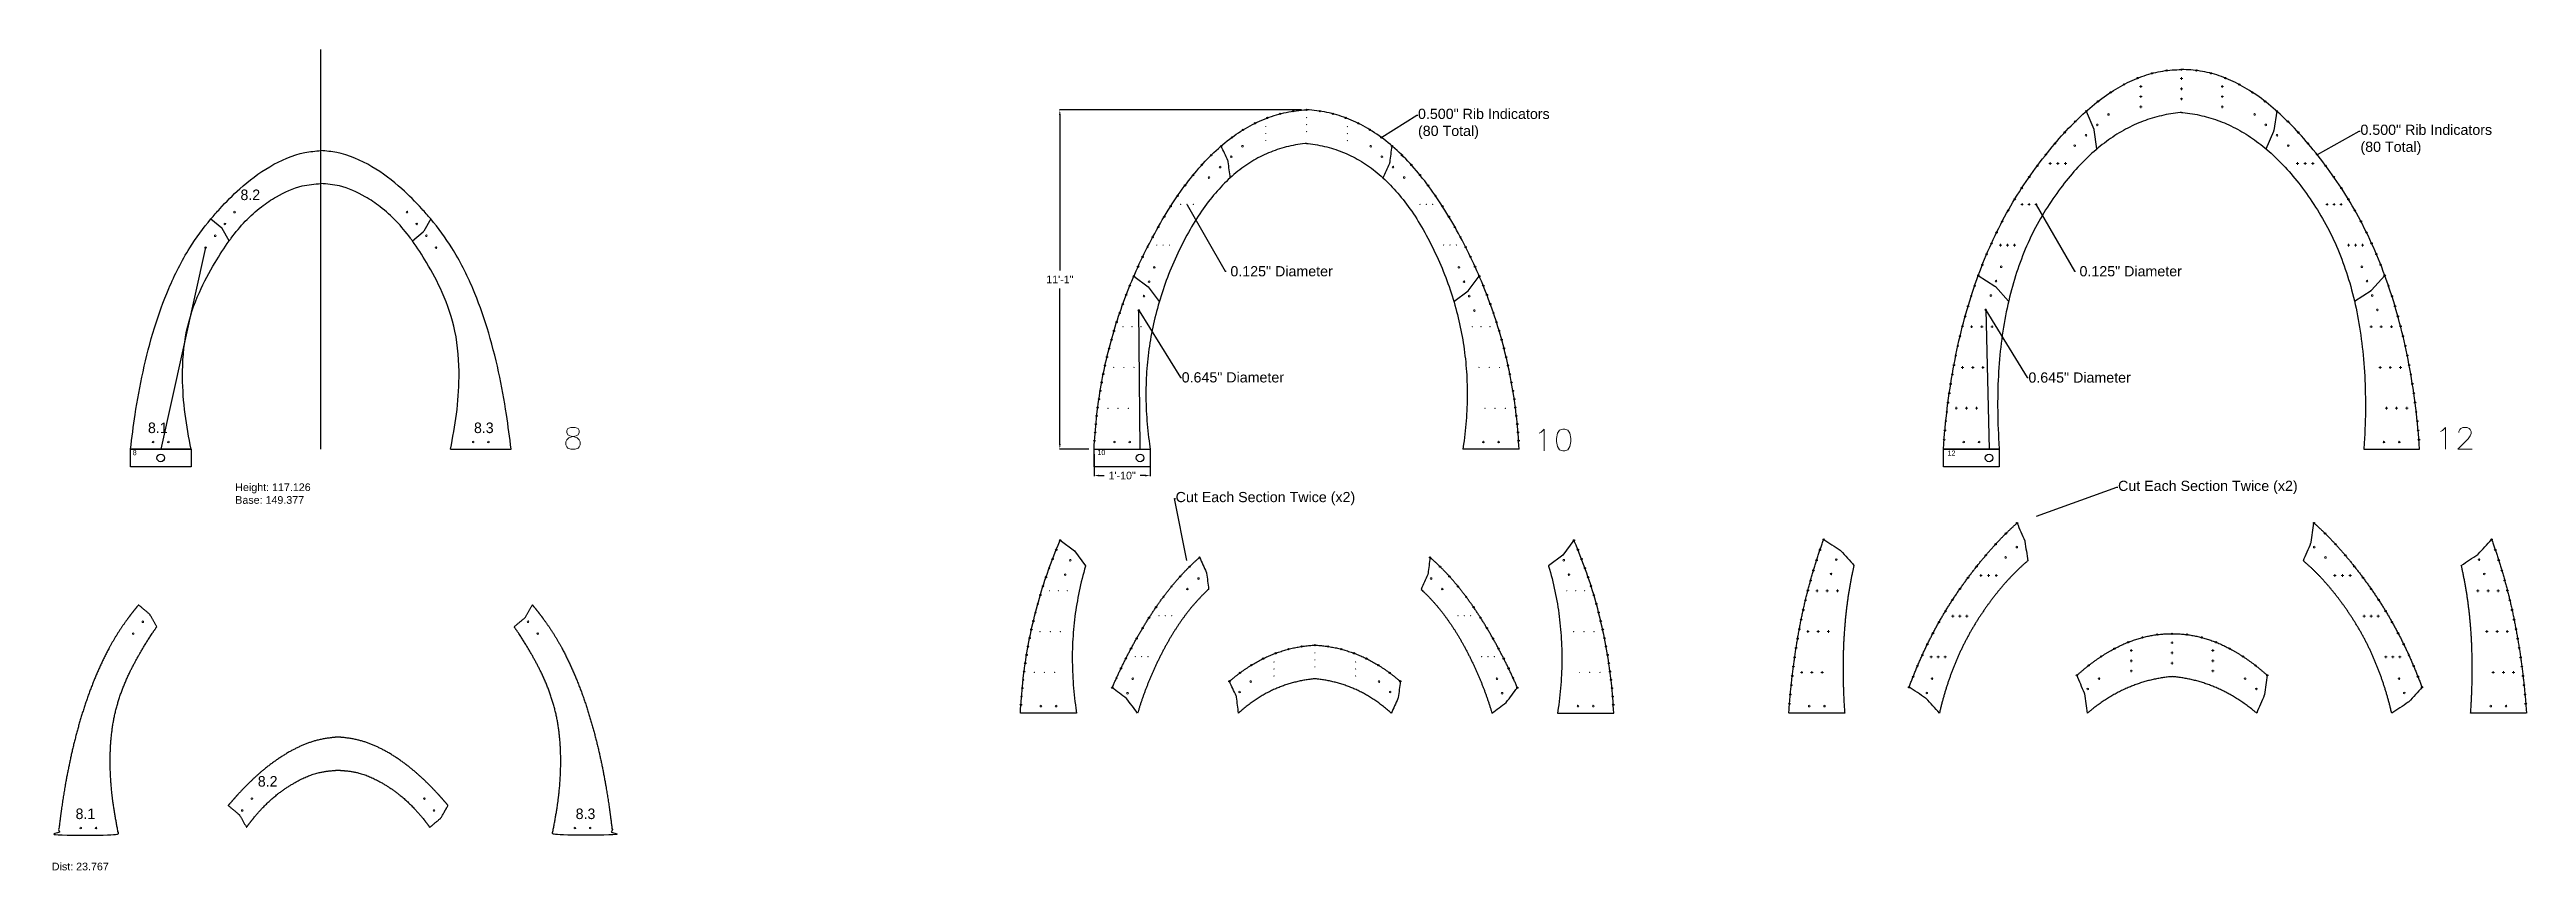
# Model space of a CAD drawing. Header units: inches. Extents: x -1683 to 11264, y -1696 to 4470.
# Drawn here: x 329 to 1301, y 29 to 352 of the extents above; entities that cross this region are included whole.
import ezdxf
from ezdxf import colors
from ezdxf.entities.mleader import LeaderData, LeaderLine
from ezdxf.math import Vec2, Vec3

# ---------------------------------------------------------------- set-up
doc = ezdxf.new("R2010")
doc.units = ezdxf.units.IN
doc.header["$MEASUREMENT"] = 0
doc.header["$PDMODE"] = 2
doc.header["$PDSIZE"] = 0.5
doc.layers.add('Anchoring', color=1, linetype='Continuous')
doc.layers.add('Annotation', color=7, linetype='Continuous', lineweight=9)
doc.layers.add('Drilling', color=3, linetype='Continuous', lineweight=13)
doc.styles.get("Standard").update_dxf_attribs({"font": 'Arial.ttf'})
doc.styles.add('Tw Cen MT', font='')
doc.styles.get('Tw Cen MT').set_extended_font_data('Tw Cen MT')
doc.dimstyles.get("Standard").update_dxf_attribs({"dimtxt": 3, "dimasz": 2, "dimexe": 0.18, "dimexo": 2, "dimgap": 2, "dimtad": 0, "dimtih": 1, "dimtoh": 1, "dimzin": 0, "dimdsep": 46, "dimlunit": 4, "dimtxsty": 'Standard', "dimcen": 0.09, "dimadec": 0, "dimazin": 0, "dimtfac": 1, "dimtofl": 0, "dimtmove": 0, "dimatfit": 3, "dimfxl": 1, "dimtolj": 1, "dimtzin": 0, "dimarcsym": 0})

msp = doc.modelspace()

# ---------------------------------------------------------------- texts
at = {"layer": 'Annotation', "color": 7, "char_height": 7, "line_spacing_factor": 0.481418, "style": 'Tw Cen MT'}
for s, insert, attachment_point in [('{\\H0.59259x;8.2}', (403.815, 292.453), 7), ('{\\H0.59259x;8.1}', (367.501, 201.031), 7), ('{\\H0.59259x;8.3}', (503.171, 201.031), 9), ('{\\H0.59259x;8.2}', (410.623, 62.318), 7), ('{\\H0.59259x;8.1}', (339.089, 49.584), 7), ('{\\H0.59259x;8.3}', (543.09, 49.584), 9)]:
    msp.add_mtext(s, dxfattribs=dict(at, insert=insert, attachment_point=attachment_point))
at = {"layer": 'Annotation', "attachment_point": 1}
for s, width, insert, char_height in [('8', 4, (361.495, 194.429), 2), ('10', 4, (740.161, 194.481), 2), ('12', 4, (1073.847, 194.233), 2), ('Height: 117.126\\PBase: 149.377', 45.21016, (401.767, 181.352), 3), ('Dist: 23.767', 45.21016, (329.764, 32.532), 3)]:
    msp.add_mtext_dynamic_manual_height_columns(s, width=width, gutter_width=1, heights=[0], dxfattribs=dict(at, insert=insert, char_height=char_height))

# ---------------------------------------------------------------- blocks, each defined once
blk = doc.blocks.new('*U1')
at = {"layer": 'Drilling'}
blk.add_circle((0, 0), 0.323, dxfattribs=at)
blk = doc.blocks.new('*U2')
at = {"color": 0, "linetype": 'ByBlock', "lineweight": -2, "transparency": 16777216}
for p in [(-18, 0), (-12, 0), (-6, 0), (0, 0)]:
    blk.add_blockref('*U1', p, dxfattribs=at)
blk = doc.blocks.new('*U3')
at = {"layer": 'Drilling'}
blk.add_circle((0, 0), 0.0625, dxfattribs=at)
blk = doc.blocks.new('*U4')
at = {"layer": 'Drilling', "color": 0, "linetype": 'ByBlock', "lineweight": -2, "transparency": 16777216}
for p in [(0, 0), (4, 0), (8, 0)]:
    blk.add_blockref('*U3', p, dxfattribs=at)
blk = doc.blocks.new('*U9')
at = {"layer": 'Drilling'}
blk.add_circle((0, 0), 0.323, dxfattribs=at)
blk = doc.blocks.new('*U10')
at = {"color": 0, "linetype": 'ByBlock', "lineweight": -2, "transparency": 16777216}
for p in [(-18, 0), (-12, 0), (-6, 0), (0, 0)]:
    blk.add_blockref('*U9', p, dxfattribs=at)
blk = doc.blocks.new('*U11')
at = {"layer": 'Drilling'}
blk.add_circle((0, 0), 0.0625, dxfattribs=at)
blk = doc.blocks.new('*U12')
at = {"layer": 'Drilling', "color": 0, "linetype": 'ByBlock', "lineweight": -2, "transparency": 16777216}
for p in [(0, 0), (4, 0), (8, 0)]:
    blk.add_blockref('*U11', p, dxfattribs=at)
blk = doc.blocks.new('*U13')
at = {"layer": 'Drilling'}
blk.add_circle((0, 0), 0.0625, dxfattribs=at)
blk = doc.blocks.new('*U14')
at = {"layer": 'Drilling', "color": 0, "linetype": 'ByBlock', "lineweight": -2, "transparency": 16777216}
for p in [(0, 0), (3.5, 0), (7, 0)]:
    blk.add_blockref('*U13', p, dxfattribs=at)
blk = doc.blocks.new('*U15')
at = {"layer": 'Drilling'}
blk.add_circle((0, 0), 0.0625, dxfattribs=at)
blk = doc.blocks.new('*U16')
at = {"layer": 'Drilling', "color": 0, "linetype": 'ByBlock', "lineweight": -2, "transparency": 16777216}
for p in [(0, 0), (2.5, 0), (5, 0)]:
    blk.add_blockref('*U15', p, dxfattribs=at)
blk = doc.blocks.new('*U17')
at = {"layer": 'Drilling'}
blk.add_circle((0, 0), 0.0625, dxfattribs=at)
blk = doc.blocks.new('*U18')
at = {"layer": 'Drilling', "color": 0, "linetype": 'ByBlock', "lineweight": -2, "transparency": 16777216}
for p in [(0, 0), (2.5, 0), (5, 0)]:
    blk.add_blockref('*U17', p, dxfattribs=at)
blk = doc.blocks.new('*U19')
at = {"layer": 'Drilling'}
blk.add_circle((0, 0), 0.0625, dxfattribs=at)
blk = doc.blocks.new('*U20')
at = {"layer": 'Drilling', "color": 0, "linetype": 'ByBlock', "lineweight": -2, "transparency": 16777216}
for p in [(0, 0), (2.75, 0), (5.5, 0)]:
    blk.add_blockref('*U19', p, dxfattribs=at)
blk = doc.blocks.new('*U21')
at = {"layer": 'Drilling'}
blk.add_circle((0, 0), 0.0625, dxfattribs=at)
blk = doc.blocks.new('*U22')
at = {"layer": 'Drilling', "color": 0, "linetype": 'ByBlock', "lineweight": -2, "transparency": 16777216}
for p in [(0, 0), (2.75, 0), (5.5, 0)]:
    blk.add_blockref('*U21', p, dxfattribs=at)
blk = doc.blocks.new('*U37')
at = {"layer": 'Drilling'}
blk.add_circle((0, 0), 0.323, dxfattribs=at)
blk = doc.blocks.new('*U38')
at = {"color": 0, "linetype": 'ByBlock', "lineweight": -2, "transparency": 16777216}
for p in [(-18, 0), (-12, 0), (-6, 0), (0, 0)]:
    blk.add_blockref('*U37', p, dxfattribs=at)
blk = doc.blocks.new('*U23')
at = {"layer": 'Drilling'}
blk.add_circle((0, 0), 0.0625, dxfattribs=at)
blk = doc.blocks.new('*U24')
at = {"layer": 'Drilling', "color": 0, "linetype": 'ByBlock', "lineweight": -2, "transparency": 16777216}
for p in [(0, 0), (4, 0), (8, 0)]:
    blk.add_blockref('*U23', p, dxfattribs=at)
blk = doc.blocks.new('*U25')
at = {"layer": 'Drilling'}
blk.add_circle((0, 0), 0.323, dxfattribs=at)
blk = doc.blocks.new('*U26')
at = {"color": 0, "linetype": 'ByBlock', "lineweight": -2, "transparency": 16777216}
for p in [(-18, 0), (-12, 0), (-6, 0), (0, 0)]:
    blk.add_blockref('*U25', p, dxfattribs=at)
blk = doc.blocks.new('*U27')
at = {"layer": 'Drilling'}
blk.add_circle((0, 0), 0.0625, dxfattribs=at)
blk = doc.blocks.new('*U28')
at = {"layer": 'Drilling', "color": 0, "linetype": 'ByBlock', "lineweight": -2, "transparency": 16777216}
for p in [(0, 0), (4, 0), (8, 0)]:
    blk.add_blockref('*U27', p, dxfattribs=at)
blk = doc.blocks.new('*U29')
at = {"layer": 'Drilling'}
blk.add_circle((0, 0), 0.0625, dxfattribs=at)
blk = doc.blocks.new('*U30')
at = {"layer": 'Drilling', "color": 0, "linetype": 'ByBlock', "lineweight": -2, "transparency": 16777216}
for p in [(0, 0), (3.5, 0), (7, 0)]:
    blk.add_blockref('*U29', p, dxfattribs=at)
blk = doc.blocks.new('*U31')
at = {"layer": 'Drilling'}
blk.add_circle((0, 0), 0.0625, dxfattribs=at)
blk = doc.blocks.new('*U32')
at = {"layer": 'Drilling', "color": 0, "linetype": 'ByBlock', "lineweight": -2, "transparency": 16777216}
for p in [(0, 0), (2.5, 0), (5, 0)]:
    blk.add_blockref('*U31', p, dxfattribs=at)
blk = doc.blocks.new('*U33')
at = {"layer": 'Drilling'}
blk.add_circle((0, 0), 0.0625, dxfattribs=at)
blk = doc.blocks.new('*U34')
at = {"layer": 'Drilling', "color": 0, "linetype": 'ByBlock', "lineweight": -2, "transparency": 16777216}
for p in [(0, 0), (2.5, 0), (5, 0)]:
    blk.add_blockref('*U33', p, dxfattribs=at)
blk = doc.blocks.new('*U35')
at = {"layer": 'Drilling'}
blk.add_circle((0, 0), 0.0625, dxfattribs=at)
blk = doc.blocks.new('*U36')
at = {"layer": 'Drilling', "color": 0, "linetype": 'ByBlock', "lineweight": -2, "transparency": 16777216}
for p in [(0, 0), (2.75, 0), (5.5, 0)]:
    blk.add_blockref('*U35', p, dxfattribs=at)
blk = doc.blocks.new('*U39')
at = {"layer": 'Drilling'}
blk.add_circle((0, 0), 0.0625, dxfattribs=at)
blk = doc.blocks.new('*U40')
at = {"layer": 'Drilling', "color": 0, "linetype": 'ByBlock', "lineweight": -2, "transparency": 16777216}
for p in [(0, 0), (4, 0), (8, 0)]:
    blk.add_blockref('*U39', p, dxfattribs=at)
blk = doc.blocks.new('*U41')
at = {"layer": 'Drilling'}
blk.add_circle((0, 0), 0.0625, dxfattribs=at)
blk = doc.blocks.new('*U42')
at = {"layer": 'Drilling', "color": 0, "linetype": 'ByBlock', "lineweight": -2, "transparency": 16777216}
for p in [(0, 0), (4, 0), (8, 0)]:
    blk.add_blockref('*U41', p, dxfattribs=at)
blk = doc.blocks.new('*U43')
at = {"layer": 'Drilling'}
blk.add_circle((0, 0), 0.0625, dxfattribs=at)
blk = doc.blocks.new('*U44')
at = {"layer": 'Drilling', "color": 0, "linetype": 'ByBlock', "lineweight": -2, "transparency": 16777216}
for p in [(0, 0), (3.5, 0), (7, 0)]:
    blk.add_blockref('*U43', p, dxfattribs=at)
blk = doc.blocks.new('*U45')
at = {"layer": 'Drilling'}
blk.add_circle((0, 0), 0.0625, dxfattribs=at)
blk = doc.blocks.new('*U46')
at = {"layer": 'Drilling', "color": 0, "linetype": 'ByBlock', "lineweight": -2, "transparency": 16777216}
for p in [(0, 0), (2.75, 0), (5.5, 0)]:
    blk.add_blockref('*U45', p, dxfattribs=at)
blk = doc.blocks.new('*U47')
at = {"layer": 'Drilling'}
blk.add_circle((0, 0), 0.0625, dxfattribs=at)
blk = doc.blocks.new('*U48')
at = {"layer": 'Drilling', "color": 0, "linetype": 'ByBlock', "lineweight": -2, "transparency": 16777216}
for p in [(0, 0), (2.75, 0), (5.5, 0)]:
    blk.add_blockref('*U47', p, dxfattribs=at)
blk = doc.blocks.new('*U49')
at = {"layer": 'Drilling'}
blk.add_circle((0, 0), 0.0625, dxfattribs=at)
blk = doc.blocks.new('*U50')
at = {"layer": 'Drilling', "color": 0, "linetype": 'ByBlock', "lineweight": -2, "transparency": 16777216}
for p in [(0, 0), (2.75, 0), (5.5, 0)]:
    blk.add_blockref('*U49', p, dxfattribs=at)
blk = doc.blocks.new('*U51')
at = {"layer": 'Drilling'}
blk.add_circle((0, 0), 0.0625, dxfattribs=at)
blk = doc.blocks.new('*U52')
at = {"layer": 'Drilling', "color": 0, "linetype": 'ByBlock', "lineweight": -2, "transparency": 16777216}
for p in [(0, 0), (2.5, 0), (5, 0)]:
    blk.add_blockref('*U51', p, dxfattribs=at)
blk = doc.blocks.new('*U53')
at = {"layer": 'Drilling'}
blk.add_circle((0, 0), 0.0625, dxfattribs=at)
blk = doc.blocks.new('*U54')
at = {"layer": 'Drilling', "color": 0, "linetype": 'ByBlock', "lineweight": -2, "transparency": 16777216}
for p in [(0, 0), (2.5, 0), (5, 0)]:
    blk.add_blockref('*U53', p, dxfattribs=at)
blk = doc.blocks.new('*U55')
at = {"layer": 'Drilling'}
blk.add_circle((0, 0), 0.0625, dxfattribs=at)
blk = doc.blocks.new('*U56')
at = {"layer": 'Drilling', "color": 0, "linetype": 'ByBlock', "lineweight": -2, "transparency": 16777216}
for p in [(0, 0), (4, 0), (8, 0)]:
    blk.add_blockref('*U55', p, dxfattribs=at)
blk = doc.blocks.new('*U57')
at = {"layer": 'Drilling'}
blk.add_circle((0, 0), 0.0625, dxfattribs=at)
blk = doc.blocks.new('*U58')
at = {"layer": 'Drilling', "color": 0, "linetype": 'ByBlock', "lineweight": -2, "transparency": 16777216}
for p in [(0, 0), (4, 0), (8, 0)]:
    blk.add_blockref('*U57', p, dxfattribs=at)
blk = doc.blocks.new('*U59')
at = {"layer": 'Drilling'}
blk.add_circle((0, 0), 0.0625, dxfattribs=at)
blk = doc.blocks.new('*U60')
at = {"layer": 'Drilling', "color": 0, "linetype": 'ByBlock', "lineweight": -2, "transparency": 16777216}
for p in [(0, 0), (3.5, 0), (7, 0)]:
    blk.add_blockref('*U59', p, dxfattribs=at)
blk = doc.blocks.new('*U64')
at = {"layer": 'Drilling'}
blk.add_point((0, 0), dxfattribs=at)
blk = doc.blocks.new('*U65')
at = {"layer": 'Drilling', "color": 0, "linetype": 'ByBlock', "lineweight": -2, "transparency": 16777216}
for p in [(0, 0), (4, 0), (8, 0)]:
    blk.add_blockref('*U64', p, dxfattribs=at)
blk = doc.blocks.new('*U66')
at = {"layer": 'Drilling'}
blk.add_point((0, 0), dxfattribs=at)
blk = doc.blocks.new('*U67')
at = {"layer": 'Drilling', "color": 0, "linetype": 'ByBlock', "lineweight": -2, "transparency": 16777216}
for p in [(0, 0), (4, 0), (8, 0)]:
    blk.add_blockref('*U66', p, dxfattribs=at)
blk = doc.blocks.new('*U68')
at = {"layer": 'Drilling'}
blk.add_point((0, 0), dxfattribs=at)
blk = doc.blocks.new('*U69')
at = {"layer": 'Drilling', "color": 0, "linetype": 'ByBlock', "lineweight": -2, "transparency": 16777216}
for p in [(0, 0), (4, 0), (8, 0)]:
    blk.add_blockref('*U68', p, dxfattribs=at)
blk = doc.blocks.new('*U70')
at = {"layer": 'Drilling'}
blk.add_point((0, 0), dxfattribs=at)
blk = doc.blocks.new('*U71')
at = {"layer": 'Drilling', "color": 0, "linetype": 'ByBlock', "lineweight": -2, "transparency": 16777216}
for p in [(0, 0), (2.75, 0), (5.5, 0)]:
    blk.add_blockref('*U70', p, dxfattribs=at)
blk = doc.blocks.new('*U72')
at = {"layer": 'Drilling'}
blk.add_point((0, 0), dxfattribs=at)
blk = doc.blocks.new('*U73')
at = {"layer": 'Drilling', "color": 0, "linetype": 'ByBlock', "lineweight": -2, "transparency": 16777216}
for p in [(0, 0), (2.75, 0), (5.5, 0)]:
    blk.add_blockref('*U72', p, dxfattribs=at)
blk = doc.blocks.new('*U74')
at = {"layer": 'Drilling'}
blk.add_point((0, 0), dxfattribs=at)
blk = doc.blocks.new('*U75')
at = {"layer": 'Drilling', "color": 0, "linetype": 'ByBlock', "lineweight": -2, "transparency": 16777216}
for p in [(0, 0), (3, 0), (6, 0)]:
    blk.add_blockref('*U74', p, dxfattribs=at)
blk = doc.blocks.new('*U76')
at = {"layer": 'Drilling'}
blk.add_point((0, 0), dxfattribs=at)
blk = doc.blocks.new('*U77')
at = {"layer": 'Drilling', "color": 0, "linetype": 'ByBlock', "lineweight": -2, "transparency": 16777216}
for p in [(0, 0), (4, 0), (8, 0)]:
    blk.add_blockref('*U76', p, dxfattribs=at)
blk = doc.blocks.new('*U78')
at = {"layer": 'Drilling'}
blk.add_point((0, 0), dxfattribs=at)
blk = doc.blocks.new('*U79')
at = {"layer": 'Drilling', "color": 0, "linetype": 'ByBlock', "lineweight": -2, "transparency": 16777216}
for p in [(0, 0), (4, 0), (8, 0)]:
    blk.add_blockref('*U78', p, dxfattribs=at)
blk = doc.blocks.new('*U80')
at = {"layer": 'Drilling'}
blk.add_point((0, 0), dxfattribs=at)
blk = doc.blocks.new('*U81')
at = {"layer": 'Drilling', "color": 0, "linetype": 'ByBlock', "lineweight": -2, "transparency": 16777216}
for p in [(0, 0), (4, 0), (8, 0)]:
    blk.add_blockref('*U80', p, dxfattribs=at)
blk = doc.blocks.new('*U82')
at = {"layer": 'Drilling'}
blk.add_point((0, 0), dxfattribs=at)
blk = doc.blocks.new('*U83')
at = {"layer": 'Drilling', "color": 0, "linetype": 'ByBlock', "lineweight": -2, "transparency": 16777216}
for p in [(0, 0), (4, 0), (8, 0)]:
    blk.add_blockref('*U82', p, dxfattribs=at)
blk = doc.blocks.new('*U84')
at = {"layer": 'Drilling'}
blk.add_point((0, 0), dxfattribs=at)
blk = doc.blocks.new('*U85')
at = {"layer": 'Drilling', "color": 0, "linetype": 'ByBlock', "lineweight": -2, "transparency": 16777216}
for p in [(0, 0), (4, 0), (8, 0)]:
    blk.add_blockref('*U84', p, dxfattribs=at)
blk = doc.blocks.new('*U86')
at = {"layer": 'Drilling'}
blk.add_point((0, 0), dxfattribs=at)
blk = doc.blocks.new('*U87')
at = {"layer": 'Drilling', "color": 0, "linetype": 'ByBlock', "lineweight": -2, "transparency": 16777216}
for p in [(0, 0), (2.75, 0), (5.5, 0)]:
    blk.add_blockref('*U86', p, dxfattribs=at)
blk = doc.blocks.new('*U88')
at = {"layer": 'Drilling'}
blk.add_point((0, 0), dxfattribs=at)
blk = doc.blocks.new('*U89')
at = {"layer": 'Drilling', "color": 0, "linetype": 'ByBlock', "lineweight": -2, "transparency": 16777216}
for p in [(0, 0), (2.75, 0), (5.5, 0)]:
    blk.add_blockref('*U88', p, dxfattribs=at)
blk = doc.blocks.new('*U90')
at = {"layer": 'Drilling'}
blk.add_point((0, 0), dxfattribs=at)
blk = doc.blocks.new('*U91')
at = {"layer": 'Drilling', "color": 0, "linetype": 'ByBlock', "lineweight": -2, "transparency": 16777216}
for p in [(0, 0), (3, 0), (6, 0)]:
    blk.add_blockref('*U90', p, dxfattribs=at)
blk = doc.blocks.new('*U92')
at = {"layer": 'Drilling'}
blk.add_point((0, 0), dxfattribs=at)
blk = doc.blocks.new('*U93')
at = {"layer": 'Drilling', "color": 0, "linetype": 'ByBlock', "lineweight": -2, "transparency": 16777216}
for p in [(0, 0), (4, 0), (8, 0)]:
    blk.add_blockref('*U92', p, dxfattribs=at)
blk = doc.blocks.new('*U94')
at = {"layer": 'Drilling'}
blk.add_point((0, 0), dxfattribs=at)
blk = doc.blocks.new('*U95')
at = {"layer": 'Drilling', "color": 0, "linetype": 'ByBlock', "lineweight": -2, "transparency": 16777216}
for p in [(0, 0), (4, 0), (8, 0)]:
    blk.add_blockref('*U94', p, dxfattribs=at)
blk = doc.blocks.new('*U96')
at = {"layer": 'Drilling'}
blk.add_point((0, 0), dxfattribs=at)
blk = doc.blocks.new('*U97')
at = {"layer": 'Drilling', "color": 0, "linetype": 'ByBlock', "lineweight": -2, "transparency": 16777216}
for p in [(0, 0), (4, 0), (8, 0)]:
    blk.add_blockref('*U96', p, dxfattribs=at)
blk = doc.blocks.new('*U98')
at = {"layer": 'Drilling'}
blk.add_point((0, 0), dxfattribs=at)
blk = doc.blocks.new('*U99')
at = {"layer": 'Drilling', "color": 0, "linetype": 'ByBlock', "lineweight": -2, "transparency": 16777216}
for p in [(0, 0), (4, 0), (8, 0)]:
    blk.add_blockref('*U98', p, dxfattribs=at)
blk = doc.blocks.new('*U100')
at = {"layer": 'Drilling'}
blk.add_point((0, 0), dxfattribs=at)
blk = doc.blocks.new('*U101')
at = {"layer": 'Drilling', "color": 0, "linetype": 'ByBlock', "lineweight": -2, "transparency": 16777216}
for p in [(0, 0), (2.75, 0), (5.5, 0)]:
    blk.add_blockref('*U100', p, dxfattribs=at)
blk = doc.blocks.new('*U102')
at = {"layer": 'Drilling'}
blk.add_point((0, 0), dxfattribs=at)
blk = doc.blocks.new('*U103')
at = {"layer": 'Drilling', "color": 0, "linetype": 'ByBlock', "lineweight": -2, "transparency": 16777216}
for p in [(0, 0), (2.75, 0), (5.5, 0)]:
    blk.add_blockref('*U102', p, dxfattribs=at)
blk = doc.blocks.new('*U104')
at = {"layer": 'Drilling'}
blk.add_point((0, 0), dxfattribs=at)
blk = doc.blocks.new('*U105')
at = {"layer": 'Drilling', "color": 0, "linetype": 'ByBlock', "lineweight": -2, "transparency": 16777216}
for p in [(0, 0), (3, 0), (6, 0)]:
    blk.add_blockref('*U104', p, dxfattribs=at)
blk = doc.blocks.new('*U106')
at = {"layer": 'Drilling'}
blk.add_point((0, 0), dxfattribs=at)
blk = doc.blocks.new('*U107')
at = {"layer": 'Drilling', "color": 0, "linetype": 'ByBlock', "lineweight": -2, "transparency": 16777216}
for p in [(0, 0), (4, 0), (8, 0)]:
    blk.add_blockref('*U106', p, dxfattribs=at)
blk = doc.blocks.new('*U108')
at = {"layer": 'Drilling'}
blk.add_point((0, 0), dxfattribs=at)
blk = doc.blocks.new('*U109')
at = {"layer": 'Drilling', "color": 0, "linetype": 'ByBlock', "lineweight": -2, "transparency": 16777216}
for p in [(0, 0), (4, 0), (8, 0)]:
    blk.add_blockref('*U108', p, dxfattribs=at)
blk = doc.blocks.new('*U110')
at = {"layer": 'Drilling'}
blk.add_point((0, 0), dxfattribs=at)
blk = doc.blocks.new('*U111')
at = {"layer": 'Drilling', "color": 0, "linetype": 'ByBlock', "lineweight": -2, "transparency": 16777216}
for p in [(0, 0), (4, 0), (8, 0)]:
    blk.add_blockref('*U110', p, dxfattribs=at)
blk = doc.blocks.new('*U112')
at = {"layer": 'Drilling'}
blk.add_point((0, 0), dxfattribs=at)
blk = doc.blocks.new('*U113')
at = {"layer": 'Drilling', "color": 0, "linetype": 'ByBlock', "lineweight": -2, "transparency": 16777216}
for p in [(0, 0), (2.75, 0), (5.5, 0)]:
    blk.add_blockref('*U112', p, dxfattribs=at)
blk = doc.blocks.new('*U114')
at = {"layer": 'Drilling'}
blk.add_point((0, 0), dxfattribs=at)
blk = doc.blocks.new('*U115')
at = {"layer": 'Drilling', "color": 0, "linetype": 'ByBlock', "lineweight": -2, "transparency": 16777216}
for p in [(0, 0), (2.75, 0), (5.5, 0)]:
    blk.add_blockref('*U114', p, dxfattribs=at)
blk = doc.blocks.new('*U116')
at = {"layer": 'Drilling'}
blk.add_point((0, 0), dxfattribs=at)
blk = doc.blocks.new('*U117')
at = {"layer": 'Drilling', "color": 0, "linetype": 'ByBlock', "lineweight": -2, "transparency": 16777216}
for p in [(0, 0), (3, 0), (6, 0)]:
    blk.add_blockref('*U116', p, dxfattribs=at)
blk = doc.blocks.new('*U118')
at = {"layer": 'Drilling'}
blk.add_point((0, 0), dxfattribs=at)
blk = doc.blocks.new('*U119')
at = {"layer": 'Drilling', "color": 0, "linetype": 'ByBlock', "lineweight": -2, "transparency": 16777216}
for p in [(0, 0), (4, 0), (8, 0)]:
    blk.add_blockref('*U118', p, dxfattribs=at)
blk = doc.blocks.new('*U120')
at = {"layer": 'Drilling'}
blk.add_point((0, 0), dxfattribs=at)
blk = doc.blocks.new('*U121')
at = {"layer": 'Drilling', "color": 0, "linetype": 'ByBlock', "lineweight": -2, "transparency": 16777216}
for p in [(0, 0), (4, 0), (8, 0)]:
    blk.add_blockref('*U120', p, dxfattribs=at)
blk = doc.blocks.new('*U122')
at = {"layer": 'Drilling'}
blk.add_point((0, 0), dxfattribs=at)
blk = doc.blocks.new('*U123')
at = {"layer": 'Drilling', "color": 0, "linetype": 'ByBlock', "lineweight": -2, "transparency": 16777216}
for p in [(0, 0), (4, 0), (8, 0)]:
    blk.add_blockref('*U122', p, dxfattribs=at)
blk = doc.blocks.new('*U306')
at = {"layer": 'Drilling'}
blk.add_circle((0, 0), 0.0625, dxfattribs=at)
blk = doc.blocks.new('*U307')
at = {"layer": 'Drilling', "color": 0, "linetype": 'ByBlock', "lineweight": -2, "transparency": 16777216}
for p in [(0, 0), (2.5, 0), (5, 0)]:
    blk.add_blockref('*U306', p, dxfattribs=at)
blk = doc.blocks.new('*U308')
at = {"layer": 'Drilling'}
blk.add_circle((0, 0), 0.0625, dxfattribs=at)
blk = doc.blocks.new('*U309')
at = {"layer": 'Drilling', "color": 0, "linetype": 'ByBlock', "lineweight": -2, "transparency": 16777216}
for p in [(0, 0), (2.5, 0), (5, 0)]:
    blk.add_blockref('*U308', p, dxfattribs=at)
blk = doc.blocks.new('*D310')
at = {"layer": 'Annotation', "color": 0, "lineweight": -2, "transparency": 16777216}
for p, q in [((738.84, 192.84), (738.84, 184.24)), ((760.89, 192.84), (760.89, 184.24)), ((740.84, 184.42), (742.85, 184.42)), ((758.89, 184.42), (756.88, 184.42))]:
    blk.add_line(p, q, dxfattribs=at)
at = {"layer": 'Annotation', "color": 0, "transparency": 16777216}
for points in [[(740.84, 184.76), (740.84, 184.09), (738.84, 184.42)], [(758.89, 184.76), (758.89, 184.09), (760.89, 184.42)]]:
    blk.add_solid(points, dxfattribs=at)
at = {"layer": 'Annotation', "color": 0, "transparency": 16777216, "insert": (749.87, 184.42), "char_height": 3, "attachment_point": 5}
blk.add_mtext('\\A1;1\'-10"', dxfattribs=at)
blk = doc.blocks.new('*D311')
at = {"layer": 'Annotation', "color": 0, "lineweight": -2, "transparency": 16777216}
for p, q in [((820.25, 327.92), (725.23, 327.92)), ((725.41, 325.92), (725.41, 264.88)), ((725.41, 196.84), (725.41, 257.88)), ((736.84, 194.84), (725.23, 194.84))]:
    blk.add_line(p, q, dxfattribs=at)
at = {"layer": 'Annotation', "color": 0, "transparency": 16777216}
for points in [[(725.08, 325.92), (725.74, 325.92), (725.41, 327.92)], [(725.08, 196.84), (725.74, 196.84), (725.41, 194.84)]]:
    blk.add_solid(points, dxfattribs=at)
at = {"layer": 'Annotation', "color": 0, "transparency": 16777216, "insert": (725.41, 261.38), "char_height": 3, "attachment_point": 5}
blk.add_mtext('\\A1;11\'-1"', dxfattribs=at)

# ---------------------------------------------------------------- dimensions: what is measured, and where the dimension line sits
at = {"layer": 'Annotation'}
dim = msp.add_linear_dim(base=(725.41, 327.918), p1=(738.844, 194.838), p2=(822.254, 327.918), angle=90, dimstyle='Standard', dxfattribs=at)
dim.commit()
dim.dimension.update_dxf_attribs({"geometry": '*D311', "text_midpoint": (725.41, 261.378)})
dim = msp.add_linear_dim(base=(760.892, 184.423), p1=(738.844, 194.838), p2=(760.892, 194.838), dimstyle='Standard', dxfattribs=at)
dim.commit()
dim.dimension.update_dxf_attribs({"geometry": '*D310', "text_midpoint": (749.868, 184.423)})

# ---------------------------------------------------------------- linework, layer by layer
for p, q in [((435.336, 194.838), (435.336, 351.578)), ((1128.295, 327.395), (1131.319, 320.389)), ((1203.035, 327.421), (1201.949, 319.851)), ((1132.477, 312.565), (1131.39, 320.135)), ((1198.882, 312.565), (1201.879, 319.601)), ((392.205, 285.112), (396.432, 281.592)), ((478.467, 285.112), (475.749, 280.33)), ((399.38, 276.536), (396.662, 281.318)), ((471.292, 276.536), (475.519, 280.055)), ((1085.911, 262.966), (1092.402, 258.727)), ((1245.46, 262.933), (1240.243, 257.216)), ((1097.798, 252.814), (1092.596, 258.561)), ((1233.561, 252.814), (1240.051, 257.053)), ((384.414, 194.838), (360.647, 194.838)), ((486.258, 194.838), (510.025, 194.838)), ((738.844, 194.838), (760.892, 194.838)), ((905.665, 194.838), (883.617, 194.838)), ((1094.146, 194.838), (1072.22, 194.838)), ((1237.213, 194.838), (1259.065, 194.838))]:
    msp.add_line(p, q)
for points in [[(1072.22, 194.838), (1072.368, 196.89), (1072.528, 198.93), (1072.701, 200.959), (1072.886, 202.976), (1073.084, 204.981), (1073.293, 206.974), (1073.515, 208.956), (1073.749, 210.926), (1073.996, 212.884), (1074.255, 214.83), (1074.526, 216.765), (1074.81, 218.688), (1075.105, 220.599), (1075.414, 222.498), (1075.734, 224.385), (1076.067, 226.261), (1076.412, 228.125), (1076.769, 229.977), (1077.139, 231.818), (1077.521, 233.646), (1077.915, 235.463), (1078.322, 237.268), (1078.741, 239.062), (1079.172, 240.843), (1079.616, 242.613), (1080.072, 244.371), (1080.54, 246.117), (1081.02, 247.852), (1081.513, 249.574), (1082.018, 251.285), (1082.536, 252.985), (1083.065, 254.672), (1083.608, 256.348), (1084.162, 258.012), (1084.729, 259.664), (1085.308, 261.304), (1085.899, 262.933), (1086.503, 264.55), (1087.119, 266.155), (1087.747, 267.748), (1088.387, 269.33), (1089.04, 270.899), (1089.705, 272.457), (1090.383, 274.004), (1091.073, 275.538), (1091.775, 277.061), (1092.489, 278.572), (1093.216, 280.071), (1093.955, 281.558), (1094.707, 283.034), (1095.47, 284.498), (1096.246, 285.95), (1097.035, 287.39), (1097.835, 288.819), (1098.648, 290.236), (1099.474, 291.641), (1100.311, 293.034), (1101.161, 294.415), (1102.023, 295.785), (1102.898, 297.143), (1103.785, 298.489), (1104.684, 299.824), (1105.595, 301.146), (1106.519, 302.457), (1107.449, 303.752), (1108.378, 305.026), (1109.308, 306.279), (1110.237, 307.512), (1111.166, 308.724), (1112.095, 309.916), (1113.024, 311.087), (1113.953, 312.237), (1114.881, 313.366), (1115.809, 314.475), (1116.738, 315.563), (1117.665, 316.631), (1118.593, 317.678), (1119.521, 318.704), (1120.448, 319.71), (1121.375, 320.695), (1122.302, 321.659), (1123.229, 322.602), (1124.156, 323.525), (1125.083, 324.428), (1126.009, 325.31), (1126.935, 326.171), (1127.861, 327.011), (1128.787, 327.831), (1129.712, 328.63), (1130.638, 329.408), (1131.563, 330.166), (1132.488, 330.903), (1133.413, 331.62), (1134.338, 332.316), (1135.263, 332.991), (1136.187, 333.645), (1137.111, 334.279), (1138.035, 334.893), (1138.959, 335.485), (1139.883, 336.057), (1140.807, 336.609), (1141.73, 337.139), (1142.653, 337.649), (1143.576, 338.139), (1144.499, 338.607), (1145.422, 339.055), (1146.344, 339.483), (1147.267, 339.89), (1148.189, 340.276), (1149.111, 340.641), (1150.032, 340.986), (1150.954, 341.31), (1151.876, 341.614), (1152.797, 341.897), (1153.718, 342.159), (1154.639, 342.4), (1155.56, 342.621), (1156.48, 342.822), (1157.401, 343.001), (1158.321, 343.16), (1159.241, 343.299), (1160.161, 343.416), (1161.08, 343.513), (1162, 343.59), (1162.919, 343.645), (1163.839, 343.681), (1164.758, 343.695), (1165.68, 343.689)], [(1259.139, 194.838), (1258.991, 196.89), (1258.831, 198.93), (1258.658, 200.959), (1258.473, 202.976), (1258.276, 204.981), (1258.066, 206.974), (1257.844, 208.956), (1257.61, 210.926), (1257.363, 212.884), (1257.105, 214.83), (1256.833, 216.765), (1256.55, 218.688), (1256.254, 220.599), (1255.946, 222.498), (1255.625, 224.385), (1255.293, 226.261), (1254.948, 228.125), (1254.59, 229.977), (1254.221, 231.818), (1253.838, 233.646), (1253.444, 235.463), (1253.038, 237.268), (1252.619, 239.062), (1252.187, 240.843), (1251.744, 242.613), (1251.288, 244.371), (1250.82, 246.117), (1250.339, 247.852), (1249.846, 249.574), (1249.341, 251.285), (1248.824, 252.985), (1248.294, 254.672), (1247.752, 256.348), (1247.197, 258.012), (1246.631, 259.664), (1246.052, 261.304), (1245.46, 262.933), (1244.857, 264.55), (1244.241, 266.155), (1243.613, 267.748), (1242.972, 269.33), (1242.319, 270.899), (1241.654, 272.457), (1240.976, 274.004), (1240.287, 275.538), (1239.584, 277.061), (1238.87, 278.572), (1238.143, 280.071), (1237.404, 281.558), (1236.653, 283.034), (1235.889, 284.498), (1235.113, 285.95), (1234.325, 287.39), (1233.524, 288.819), (1232.711, 290.236), (1231.886, 291.641), (1231.048, 293.034), (1230.198, 294.415), (1229.336, 295.785), (1228.462, 297.143), (1227.575, 298.489), (1226.676, 299.824), (1225.764, 301.146), (1224.84, 302.457), (1223.911, 303.752), (1222.981, 305.026), (1222.051, 306.279), (1221.122, 307.512), (1220.193, 308.724), (1219.264, 309.916), (1218.335, 311.087), (1217.407, 312.237), (1216.478, 313.366), (1215.55, 314.475), (1214.622, 315.563), (1213.694, 316.631), (1212.766, 317.678), (1211.839, 318.704), (1210.911, 319.71), (1209.984, 320.695), (1209.057, 321.659), (1208.13, 322.602), (1207.203, 323.525), (1206.277, 324.428), (1205.351, 325.31), (1204.424, 326.171), (1203.498, 327.011), (1202.573, 327.831), (1201.647, 328.63), (1200.721, 329.408), (1199.796, 330.166), (1198.871, 330.903), (1197.946, 331.62), (1197.021, 332.316), (1196.097, 332.991), (1195.172, 333.645), (1194.248, 334.279), (1193.324, 334.893), (1192.4, 335.485), (1191.476, 336.057), (1190.553, 336.609), (1189.629, 337.139), (1188.706, 337.649), (1187.783, 338.139), (1186.86, 338.607), (1185.938, 339.055), (1185.015, 339.483), (1184.093, 339.89), (1183.171, 340.276), (1182.249, 340.641), (1181.327, 340.986), (1180.405, 341.31), (1179.484, 341.614), (1178.563, 341.897), (1177.641, 342.159), (1176.721, 342.4), (1175.8, 342.621), (1174.879, 342.822), (1173.959, 343.001), (1173.039, 343.16), (1172.119, 343.299), (1171.199, 343.416), (1170.279, 343.513), (1169.359, 343.59), (1168.44, 343.645), (1167.521, 343.681), (1166.602, 343.695), (1165.68, 343.689)], [(738.844, 194.838), (738.923, 196.339), (739.012, 197.838), (739.112, 199.334), (739.223, 200.826), (739.345, 202.315), (739.477, 203.801), (739.621, 205.285), (739.775, 206.765), (739.94, 208.242), (740.115, 209.715), (740.302, 211.186), (740.499, 212.654), (740.707, 214.118), (740.926, 215.58), (741.156, 217.038), (741.396, 218.493), (741.648, 219.946), (741.91, 221.395), (742.182, 222.841), (742.466, 224.283), (742.76, 225.723), (743.066, 227.16), (743.382, 228.593), (743.708, 230.024), (744.046, 231.451), (744.394, 232.876), (744.754, 234.297), (745.123, 235.715), (745.504, 237.13), (745.896, 238.542), (746.298, 239.951), (746.711, 241.356), (747.135, 242.759), (747.57, 244.158), (748.015, 245.555), (748.472, 246.948), (748.939, 248.338), (749.416, 249.725), (749.905, 251.109), (750.405, 252.49), (750.915, 253.868), (751.436, 255.243), (751.968, 256.614), (752.51, 257.983), (753.064, 259.348), (753.628, 260.711), (754.203, 262.07), (754.789, 263.426), (755.385, 264.779), (755.992, 266.129), (756.611, 267.476), (757.24, 268.82), (757.879, 270.16), (758.53, 271.498), (759.191, 272.832), (759.863, 274.164), (760.546, 275.492), (761.24, 276.817), (761.944, 278.139), (762.659, 279.458), (763.386, 280.774), (764.122, 282.087), (764.87, 283.396), (765.628, 284.703), (766.394, 285.998), (767.164, 287.273), (767.937, 288.529), (768.714, 289.765), (769.495, 290.982), (770.279, 292.179), (771.067, 293.356), (771.859, 294.513), (772.655, 295.651), (773.455, 296.769), (774.258, 297.867), (775.065, 298.946), (775.876, 300.005), (776.69, 301.044), (777.508, 302.064), (778.331, 303.064), (779.156, 304.044), (779.986, 305.005), (780.819, 305.946), (781.656, 306.867), (782.497, 307.769), (783.342, 308.651), (784.19, 309.513), (785.042, 310.355), (785.898, 311.178), (786.758, 311.981), (787.621, 312.765), (788.488, 313.529), (789.359, 314.273), (790.234, 314.997), (791.112, 315.702), (791.995, 316.387), (792.881, 317.052), (793.77, 317.698), (794.664, 318.324), (795.561, 318.93), (796.462, 319.517), (797.367, 320.084), (798.275, 320.631), (799.187, 321.159), (800.103, 321.667), (801.023, 322.155), (801.947, 322.624), (802.874, 323.073), (803.805, 323.502), (804.74, 323.912), (805.678, 324.301), (806.621, 324.672), (807.567, 325.022), (808.516, 325.353), (809.47, 325.664), (810.427, 325.956), (811.388, 326.227), (812.353, 326.479), (813.322, 326.712), (814.294, 326.925), (815.27, 327.118), (816.25, 327.291), (817.234, 327.445), (818.221, 327.579), (819.212, 327.693), (820.207, 327.788), (821.206, 327.863), (822.254, 327.918)], [(905.665, 194.838), (905.586, 196.339), (905.497, 197.838), (905.397, 199.334), (905.286, 200.826), (905.164, 202.315), (905.031, 203.801), (904.888, 205.285), (904.734, 206.765), (904.569, 208.242), (904.393, 209.715), (904.207, 211.186), (904.01, 212.654), (903.801, 214.118), (903.583, 215.58), (903.353, 217.038), (903.112, 218.493), (902.861, 219.946), (902.599, 221.395), (902.326, 222.841), (902.043, 224.283), (901.748, 225.723), (901.443, 227.16), (901.127, 228.593), (900.8, 230.024), (900.463, 231.451), (900.114, 232.876), (899.755, 234.297), (899.385, 235.715), (899.005, 237.13), (898.613, 238.542), (898.211, 239.951), (897.798, 241.356), (897.374, 242.759), (896.939, 244.158), (896.494, 245.555), (896.037, 246.948), (895.57, 248.338), (895.092, 249.725), (894.604, 251.109), (894.104, 252.49), (893.594, 253.868), (893.073, 255.243), (892.541, 256.614), (891.999, 257.983), (891.445, 259.348), (890.881, 260.711), (890.306, 262.07), (889.72, 263.426), (889.124, 264.779), (888.516, 266.129), (887.898, 267.476), (887.269, 268.82), (886.63, 270.16), (885.979, 271.498), (885.318, 272.832), (884.646, 274.164), (883.963, 275.492), (883.269, 276.817), (882.565, 278.139), (881.849, 279.458), (881.123, 280.774), (880.386, 282.087), (879.639, 283.396), (878.88, 284.703), (878.115, 285.998), (877.345, 287.273), (876.572, 288.529), (875.795, 289.765), (875.014, 290.982), (874.23, 292.179), (873.442, 293.356), (872.65, 294.513), (871.854, 295.651), (871.054, 296.769), (870.251, 297.867), (869.444, 298.946), (868.633, 300.005), (867.819, 301.044), (867, 302.064), (866.178, 303.064), (865.352, 304.044), (864.523, 305.005), (863.69, 305.946), (862.852, 306.867), (862.012, 307.769), (861.167, 308.651), (860.319, 309.513), (859.466, 310.355), (858.611, 311.178), (857.751, 311.981), (856.888, 312.765), (856.02, 313.529), (855.149, 314.273), (854.275, 314.997), (853.396, 315.702), (852.514, 316.387), (851.628, 317.052), (850.739, 317.698), (849.845, 318.324), (848.948, 318.93), (848.047, 319.517), (847.142, 320.084), (846.234, 320.631), (845.321, 321.159), (844.405, 321.667), (843.486, 322.155), (842.562, 322.624), (841.635, 323.073), (840.704, 323.502), (839.769, 323.912), (838.831, 324.301), (837.888, 324.672), (836.942, 325.022), (835.992, 325.353), (835.039, 325.664), (834.081, 325.956), (833.12, 326.227), (832.156, 326.479), (831.187, 326.712), (830.215, 326.925), (829.238, 327.118), (828.259, 327.291), (827.275, 327.445), (826.288, 327.579), (825.296, 327.693), (824.301, 327.788), (823.303, 327.863), (822.254, 327.918)], [(1165.68, 326.884), (1165.194, 326.842), (1164.248, 326.745), (1163.307, 326.632), (1162.371, 326.505), (1161.439, 326.362), (1160.513, 326.204), (1159.591, 326.031), (1158.674, 325.842), (1157.761, 325.638), (1156.853, 325.42), (1155.949, 325.185), (1155.05, 324.936), (1154.154, 324.671), (1153.263, 324.391), (1152.376, 324.096), (1151.492, 323.785), (1150.613, 323.459), (1149.737, 323.118), (1148.865, 322.761), (1147.997, 322.388), (1147.133, 322), (1146.271, 321.596), (1145.414, 321.176), (1144.56, 320.741), (1143.709, 320.29), (1142.861, 319.823), (1142.017, 319.34), (1141.176, 318.841), (1140.338, 318.325), (1139.504, 317.794), (1138.672, 317.246), (1137.844, 316.683), (1137.019, 316.102), (1136.197, 315.506), (1135.378, 314.893), (1134.562, 314.263), (1133.749, 313.617), (1132.94, 312.954), (1132.133, 312.275), (1131.33, 311.578), (1130.529, 310.865), (1129.732, 310.135), (1128.938, 309.388), (1128.147, 308.625), (1127.36, 307.844), (1126.575, 307.046), (1125.794, 306.231), (1125.016, 305.399), (1124.242, 304.55), (1123.47, 303.684), (1122.702, 302.8), (1121.937, 301.9), (1121.176, 300.982), (1120.418, 300.046), (1119.664, 299.094), (1118.913, 298.124), (1118.165, 297.137), (1117.421, 296.132), (1116.681, 295.11), (1115.944, 294.071), (1115.211, 293.014), (1114.481, 291.94), (1113.755, 290.848), (1113.036, 289.743), (1112.33, 288.633), (1111.64, 287.515), (1110.962, 286.386), (1110.298, 285.246), (1109.646, 284.095), (1109.007, 282.932), (1108.38, 281.758), (1107.767, 280.572), (1107.166, 279.375), (1106.578, 278.167), (1106.002, 276.947), (1105.44, 275.715), (1104.89, 274.472), (1104.353, 273.217), (1103.829, 271.95), (1103.317, 270.672), (1102.818, 269.382), (1102.333, 268.081), (1101.86, 266.767), (1101.399, 265.442), (1100.952, 264.105), (1100.517, 262.756), (1100.096, 261.396), (1099.687, 260.023), (1099.291, 258.639), (1098.908, 257.242), (1098.538, 255.834), (1098.181, 254.413), (1097.837, 252.981), (1097.506, 251.537), (1097.188, 250.08), (1096.883, 248.612), (1096.59, 247.132), (1096.311, 245.639), (1096.045, 244.135), (1095.793, 242.618), (1095.553, 241.09), (1095.326, 239.549), (1095.113, 237.997), (1094.913, 236.432), (1094.725, 234.855), (1094.551, 233.266), (1094.391, 231.665), (1094.243, 230.052), (1094.109, 228.426), (1093.988, 226.789), (1093.881, 225.139), (1093.786, 223.478), (1093.705, 221.804), (1093.637, 220.118), (1093.583, 218.42), (1093.542, 216.71), (1093.514, 214.988), (1093.5, 213.254), (1093.499, 211.507), (1093.512, 209.749), (1093.538, 207.978), (1093.577, 206.196), (1093.63, 204.401), (1093.697, 202.594), (1093.777, 200.775), (1093.87, 198.945), (1093.977, 197.099), (1094.146, 194.838)], [(1165.68, 326.884), (1166.165, 326.842), (1167.111, 326.745), (1168.053, 326.632), (1168.989, 326.505), (1169.92, 326.362), (1170.847, 326.204), (1171.768, 326.031), (1172.686, 325.842), (1173.598, 325.638), (1174.506, 325.42), (1175.41, 325.185), (1176.31, 324.936), (1177.205, 324.671), (1178.097, 324.391), (1178.984, 324.096), (1179.867, 323.785), (1180.746, 323.459), (1181.622, 323.118), (1182.494, 322.761), (1183.362, 322.388), (1184.227, 322), (1185.088, 321.596), (1185.946, 321.176), (1186.8, 320.741), (1187.651, 320.29), (1188.498, 319.823), (1189.342, 319.34), (1190.183, 318.841), (1191.021, 318.325), (1191.856, 317.794), (1192.687, 317.246), (1193.515, 316.683), (1194.341, 316.102), (1195.163, 315.506), (1195.982, 314.893), (1196.797, 314.263), (1197.61, 313.617), (1198.42, 312.954), (1199.226, 312.275), (1200.03, 311.578), (1200.83, 310.865), (1201.627, 310.135), (1202.421, 309.388), (1203.212, 308.625), (1204, 307.844), (1204.784, 307.046), (1205.565, 306.231), (1206.343, 305.399), (1207.118, 304.55), (1207.889, 303.684), (1208.657, 302.8), (1209.422, 301.9), (1210.183, 300.982), (1210.941, 300.046), (1211.696, 299.094), (1212.447, 298.124), (1213.194, 297.137), (1213.938, 296.132), (1214.679, 295.11), (1215.416, 294.071), (1216.149, 293.014), (1216.878, 291.94), (1217.604, 290.848), (1218.324, 289.743), (1219.03, 288.633), (1219.72, 287.515), (1220.397, 286.386), (1221.062, 285.246), (1221.714, 284.095), (1222.353, 282.932), (1222.979, 281.758), (1223.593, 280.572), (1224.194, 279.375), (1224.782, 278.167), (1225.357, 276.947), (1225.92, 275.715), (1226.469, 274.472), (1227.007, 273.217), (1227.531, 271.95), (1228.042, 270.672), (1228.541, 269.382), (1229.027, 268.081), (1229.5, 266.767), (1229.96, 265.442), (1230.407, 264.105), (1230.842, 262.756), (1231.264, 261.396), (1231.672, 260.023), (1232.068, 258.639), (1232.451, 257.242), (1232.821, 255.834), (1233.178, 254.413), (1233.523, 252.981), (1233.854, 251.537), (1234.172, 250.08), (1234.477, 248.612), (1234.769, 247.132), (1235.048, 245.639), (1235.314, 244.135), (1235.567, 242.618), (1235.807, 241.09), (1236.033, 239.549), (1236.247, 237.997), (1236.447, 236.432), (1236.634, 234.855), (1236.808, 233.266), (1236.969, 231.665), (1237.116, 230.052), (1237.25, 228.426), (1237.371, 226.789), (1237.479, 225.139), (1237.573, 223.478), (1237.654, 221.804), (1237.722, 220.118), (1237.776, 218.42), (1237.817, 216.71), (1237.845, 214.988), (1237.859, 213.254), (1237.86, 211.507), (1237.847, 209.749), (1237.821, 207.978), (1237.782, 206.196), (1237.729, 204.401), (1237.663, 202.594), (1237.583, 200.775), (1237.489, 198.945), (1237.382, 197.099), (1237.213, 194.838)], [(822.254, 314.722), (821.645, 314.665), (820.702, 314.559), (819.766, 314.437), (818.837, 314.299), (817.915, 314.144), (816.999, 313.974), (816.09, 313.787), (815.187, 313.584), (814.291, 313.365), (813.401, 313.129), (812.517, 312.878), (811.639, 312.61), (810.768, 312.326), (809.903, 312.025), (809.043, 311.709), (808.189, 311.376), (807.342, 311.027), (806.5, 310.662), (805.663, 310.28), (804.832, 309.881), (804.007, 309.466), (803.187, 309.035), (802.373, 308.587), (801.563, 308.123), (800.76, 307.641), (799.961, 307.143), (799.168, 306.628), (798.38, 306.096), (797.597, 305.548), (796.819, 304.982), (796.046, 304.399), (795.278, 303.799), (794.516, 303.182), (793.758, 302.548), (793.006, 301.896), (792.259, 301.227), (791.516, 300.541), (790.779, 299.837), (790.047, 299.115), (789.32, 298.376), (788.598, 297.62), (787.881, 296.845), (787.17, 296.053), (786.463, 295.244), (785.762, 294.416), (785.066, 293.571), (784.375, 292.708), (783.689, 291.827), (783.009, 290.928), (782.334, 290.011), (781.664, 289.076), (781, 288.123), (780.341, 287.153), (779.687, 286.164), (779.039, 285.157), (778.396, 284.132), (777.759, 283.089), (777.127, 282.028), (776.501, 280.949), (775.88, 279.852), (775.266, 278.737), (774.656, 277.604), (774.053, 276.452), (773.454, 275.282), (772.864, 274.1), (772.286, 272.916), (771.721, 271.729), (771.168, 270.541), (770.628, 269.35), (770.1, 268.158), (769.585, 266.964), (769.083, 265.768), (768.593, 264.57), (768.115, 263.37), (767.65, 262.168), (767.198, 260.965), (766.758, 259.759), (766.33, 258.551), (765.915, 257.342), (765.512, 256.13), (765.122, 254.916), (764.745, 253.701), (764.38, 252.483), (764.027, 251.264), (763.687, 250.042), (763.359, 248.818), (763.043, 247.593), (762.74, 246.365), (762.45, 245.135), (762.172, 243.903), (761.906, 242.669), (761.653, 241.433), (761.412, 240.195), (761.184, 238.954), (760.968, 237.712), (760.764, 236.467), (760.573, 235.221), (760.394, 233.972), (760.227, 232.72), (760.073, 231.467), (759.932, 230.212), (759.803, 228.954), (759.686, 227.694), (759.581, 226.432), (759.489, 225.167), (759.41, 223.9), (759.343, 222.631), (759.288, 221.36), (759.245, 220.087), (759.215, 218.811), (759.198, 217.532), (759.193, 216.252), (759.2, 214.969), (759.22, 213.684), (759.252, 212.396), (759.296, 211.106), (759.353, 209.814), (759.423, 208.519), (759.505, 207.222), (759.599, 205.922), (759.706, 204.62), (759.825, 203.316), (759.957, 202.009), (760.101, 200.7), (760.258, 199.388), (760.427, 198.074), (760.609, 196.757), (760.892, 194.838)], [(822.254, 314.722), (822.864, 314.665), (823.807, 314.559), (824.743, 314.437), (825.672, 314.299), (826.594, 314.144), (827.51, 313.974), (828.419, 313.787), (829.322, 313.584), (830.218, 313.365), (831.108, 313.129), (831.992, 312.878), (832.869, 312.61), (833.741, 312.326), (834.606, 312.025), (835.466, 311.709), (836.319, 311.376), (837.167, 311.027), (838.009, 310.662), (838.846, 310.28), (839.677, 309.881), (840.502, 309.466), (841.322, 309.035), (842.136, 308.587), (842.945, 308.123), (843.749, 307.641), (844.548, 307.143), (845.341, 306.628), (846.129, 306.096), (846.912, 305.548), (847.69, 304.982), (848.463, 304.399), (849.23, 303.799), (849.993, 303.182), (850.75, 302.548), (851.503, 301.896), (852.25, 301.227), (852.992, 300.541), (853.73, 299.837), (854.462, 299.115), (855.189, 298.376), (855.911, 297.62), (856.627, 296.845), (857.339, 296.053), (858.046, 295.244), (858.747, 294.416), (859.443, 293.571), (860.134, 292.708), (860.82, 291.827), (861.5, 290.928), (862.175, 290.011), (862.845, 289.076), (863.509, 288.123), (864.168, 287.153), (864.822, 286.164), (865.47, 285.157), (866.113, 284.132), (866.75, 283.089), (867.382, 282.028), (868.008, 280.949), (868.628, 279.852), (869.243, 278.737), (869.853, 277.604), (870.456, 276.452), (871.055, 275.282), (871.645, 274.1), (872.223, 272.916), (872.788, 271.729), (873.341, 270.541), (873.881, 269.35), (874.409, 268.158), (874.924, 266.964), (875.426, 265.768), (875.916, 264.57), (876.394, 263.37), (876.859, 262.168), (877.311, 260.965), (877.751, 259.759), (878.179, 258.551), (878.594, 257.342), (878.996, 256.13), (879.386, 254.916), (879.764, 253.701), (880.129, 252.483), (880.482, 251.264), (880.822, 250.042), (881.15, 248.818), (881.465, 247.593), (881.768, 246.365), (882.059, 245.135), (882.337, 243.903), (882.603, 242.669), (882.856, 241.433), (883.097, 240.195), (883.325, 238.954), (883.541, 237.712), (883.745, 236.467), (883.936, 235.221), (884.115, 233.972), (884.281, 232.72), (884.435, 231.467), (884.577, 230.212), (884.706, 228.954), (884.823, 227.694), (884.927, 226.432), (885.019, 225.167), (885.099, 223.9), (885.166, 222.631), (885.221, 221.36), (885.263, 220.087), (885.293, 218.811), (885.311, 217.532), (885.316, 216.252), (885.309, 214.969), (885.289, 213.684), (885.257, 212.396), (885.212, 211.106), (885.155, 209.814), (885.086, 208.519), (885.004, 207.222), (884.91, 205.922), (884.803, 204.62), (884.683, 203.316), (884.552, 202.009), (884.407, 200.7), (884.251, 199.388), (884.081, 198.074), (883.9, 196.757), (883.617, 194.838)], [(754.45, 262.642), (760.041, 258.451), (764.432, 252.66)], [(880.076, 252.66), (885.667, 256.851), (890.059, 262.642)]]:
    msp.add_lwpolyline(points)
for points in [[(735.527, 149.042), (735.474, 148.866), (735.122, 147.646), (734.782, 146.424), (734.454, 145.201), (734.138, 143.975), (733.835, 142.747), (733.545, 141.517), (733.267, 140.285), (733.001, 139.051), (732.748, 137.815), (732.507, 136.577), (732.279, 135.337), (732.062, 134.094), (731.859, 132.85), (731.668, 131.603), (731.489, 130.354), (731.322, 129.103), (731.168, 127.85), (731.027, 126.594), (730.898, 125.336), (730.781, 124.076), (730.676, 122.814), (730.584, 121.55), (730.505, 120.283), (730.437, 119.014), (730.383, 117.742), (730.34, 116.469), (730.31, 115.193), (730.293, 113.915), (730.288, 112.634), (730.295, 111.351), (730.315, 110.066), (730.347, 108.778), (730.391, 107.488), (730.448, 106.196), (730.518, 104.901), (730.6, 103.604), (730.694, 102.305), (730.801, 101.003), (730.92, 99.698), (731.052, 98.391), (731.196, 97.082), (731.353, 95.77), (731.522, 94.456), (731.704, 93.14), (731.987, 91.22), (709.939, 91.22), (710.018, 92.722), (710.107, 94.22), (710.207, 95.716), (710.318, 97.208), (710.44, 98.698), (710.572, 100.184), (710.716, 101.667), (710.87, 103.147), (711.035, 104.624), (711.21, 106.098), (711.397, 107.569), (711.594, 109.036), (711.802, 110.501), (712.021, 111.962), (712.251, 113.421), (712.491, 114.876), (712.743, 116.328), (713.005, 117.777), (713.277, 119.223), (713.561, 120.666), (713.855, 122.106), (714.161, 123.542), (714.477, 124.976), (714.803, 126.406), (715.141, 127.834), (715.489, 129.258), (715.848, 130.679), (716.218, 132.097), (716.599, 133.512), (716.991, 134.924), (717.393, 136.333), (717.806, 137.739), (718.23, 139.141), (718.665, 140.541), (719.11, 141.937), (719.566, 143.33), (720.034, 144.721), (720.511, 146.108), (721, 147.492), (721.499, 148.873), (722.01, 150.25), (722.531, 151.625), (723.063, 152.997), (723.605, 154.365), (724.159, 155.731), (724.723, 157.093), (725.298, 158.452), (725.545, 159.024), (731.136, 154.833)], [(942.807, 91.22), (942.728, 92.722), (942.639, 94.22), (942.539, 95.716), (942.428, 97.208), (942.306, 98.698), (942.174, 100.184), (942.03, 101.667), (941.876, 103.147), (941.711, 104.624), (941.536, 106.098), (941.349, 107.569), (941.152, 109.036), (940.944, 110.501), (940.725, 111.962), (940.495, 113.421), (940.255, 114.876), (940.003, 116.328), (939.741, 117.777), (939.469, 119.223), (939.185, 120.666), (938.891, 122.106), (938.585, 123.542), (938.269, 124.976), (937.943, 126.406), (937.605, 127.834), (937.257, 129.258), (936.898, 130.679), (936.528, 132.097), (936.147, 133.512), (935.755, 134.924), (935.353, 136.333), (934.94, 137.739), (934.516, 139.141), (934.081, 140.541), (933.636, 141.937), (933.18, 143.33), (932.712, 144.721), (932.235, 146.108), (931.746, 147.492), (931.247, 148.873), (930.736, 150.25), (930.215, 151.625), (929.683, 152.997), (929.141, 154.365), (928.587, 155.731), (928.023, 157.093), (927.448, 158.452), (927.201, 159.024), (922.81, 153.233), (917.219, 149.042), (917.271, 148.866), (917.624, 147.646), (917.964, 146.424), (918.292, 145.201), (918.608, 143.975), (918.911, 142.747), (919.201, 141.517), (919.479, 140.285), (919.745, 139.051), (919.998, 137.815), (920.239, 136.577), (920.467, 135.337), (920.683, 134.094), (920.887, 132.85), (921.078, 131.603), (921.257, 130.354), (921.424, 129.103), (921.578, 127.85), (921.719, 126.594), (921.848, 125.336), (921.965, 124.076), (922.07, 122.814), (922.162, 121.55), (922.241, 120.283), (922.309, 119.014), (922.363, 117.742), (922.406, 116.469), (922.436, 115.193), (922.453, 113.915), (922.458, 112.634), (922.451, 111.351), (922.431, 110.066), (922.399, 108.778), (922.355, 107.488), (922.298, 106.196), (922.228, 104.901), (922.146, 103.604), (922.052, 102.305), (921.945, 101.003), (921.826, 99.698), (921.694, 98.391), (921.55, 97.082), (921.393, 95.77), (921.224, 94.456), (921.042, 93.14), (920.759, 91.22)]]:
    msp.add_lwpolyline(points, close=True)
for centre, start, end in [((395.793, 280.824), 29.612078, 50.219829), ((474.879, 280.824), 309.780171, 330.387922)]:
    msp.add_arc(centre, 1, start, end)
for points, knots in [([(392.205, 285.112), (393.34, 286.469), (396.944, 290.59), (404.227, 297.937), (415.028, 306.149), (426.209, 311.062), (433.245, 311.757), (435.336, 311.964)], [96.9492748, 96.9492748, 96.9492748, 96.9492748, 102.2464468, 113.3375974, 127.9416219, 142.8153982, 149.1032134, 149.1032134, 149.1032134, 149.1032134]), ([(478.467, 285.112), (477.332, 286.469), (473.728, 290.59), (466.445, 297.937), (455.644, 306.149), (444.462, 311.062), (437.427, 311.757), (435.336, 311.964)], [96.9492748, 96.9492748, 96.9492748, 96.9492748, 102.2464468, 113.3375974, 127.9416219, 142.8153982, 149.1032134, 149.1032134, 149.1032134, 149.1032134]), ([(792.311, 301.22), (792.041, 303.327), (791.772, 305.435), (791.503, 307.542), (791.483, 307.697), (791.439, 307.85), (791.374, 307.992), (790.49, 309.905), (789.607, 311.817), (788.723, 313.729)], [0, 0, 0, 0, 1, 1, 1, 1.4686496, 1.4686496, 1.4686496, 2.4686496, 2.4686496, 2.4686496, 2.4686496]), ([(852.257, 301.22), (853.13, 303.148), (854.002, 305.076), (854.874, 307.004), (854.938, 307.147), (854.984, 307.3), (855.004, 307.455), (855.264, 309.546), (855.525, 311.638), (855.785, 313.729)], [0, 0, 0, 0, 1, 1, 1, 1.4686496, 1.4686496, 1.4686496, 2.4686496, 2.4686496, 2.4686496, 2.4686496]), ([(399.38, 276.536), (399.645, 276.903), (403.282, 281.867), (409.15, 288.204), (418.897, 294.648), (426.737, 298.302), (432.867, 298.786), (435.336, 298.981)], [85.9634453, 85.9634453, 85.9634453, 85.9634453, 87.3194161, 104.382305, 111.4292321, 122.3862519, 129.7775137, 129.7775137, 129.7775137, 129.7775137]), ([(471.292, 276.536), (471.027, 276.903), (467.39, 281.867), (461.522, 288.204), (451.775, 294.648), (443.934, 298.302), (437.805, 298.786), (435.336, 298.981)], [85.9634453, 85.9634453, 85.9634453, 85.9634453, 87.3194161, 104.382305, 111.4292321, 122.3862519, 129.7775137, 129.7775137, 129.7775137, 129.7775137]), ([(360.647, 194.838), (361.209, 199.357), (362.471, 209.502), (365.422, 225.442), (369.669, 242.012), (375.567, 258.396), (382.812, 272.88), (389.184, 281.497), (392.205, 285.112)], [0, 0, 0, 0, 13.6596473, 30.6659379, 48.5972188, 64.9107797, 82.8410932, 96.9492748, 96.9492748, 96.9492748, 96.9492748]), ([(510.025, 194.838), (509.463, 199.357), (508.201, 209.502), (505.25, 225.442), (501.003, 242.012), (495.105, 258.396), (487.86, 272.88), (481.488, 281.497), (478.467, 285.112)], [0, 0, 0, 0, 13.6596473, 30.6659379, 48.5972188, 64.9107797, 82.8410932, 96.9492748, 96.9492748, 96.9492748, 96.9492748]), ([(384.414, 194.838), (383.552, 199.38), (381.78, 208.714), (380.697, 224.206), (381.834, 240.536), (386.9, 255.625), (393.221, 267.189), (397.392, 273.778), (399.38, 276.536)], [0, 0, 0, 0, 13.8592311, 28.4796601, 46.5034806, 62.5620392, 75.7829757, 85.9634453, 85.9634453, 85.9634453, 85.9634453]), ([(486.258, 194.838), (487.12, 199.38), (488.892, 208.714), (489.975, 224.206), (488.838, 240.536), (483.772, 255.625), (477.451, 267.189), (473.28, 273.778), (471.292, 276.536)], [0, 0, 0, 0, 13.8592311, 28.4796601, 46.5034806, 62.5620392, 75.7829757, 85.9634453, 85.9634453, 85.9634453, 85.9634453]), ([(1065.233, 97.133), (1065.304, 97.087), (1065.37, 97.031), (1065.427, 96.967), (1067.161, 95.052), (1068.895, 93.136), (1070.629, 91.22), (1070.642, 91.276), (1070.655, 91.332), (1070.668, 91.387), (1070.782, 91.865), (1070.897, 92.342), (1071.012, 92.82), (1071.131, 93.293), (1071.25, 93.767), (1071.369, 94.24), (1071.492, 94.709), (1071.615, 95.179), (1071.739, 95.648), (1071.866, 96.114), (1071.994, 96.579), (1072.122, 97.045), (1072.254, 97.506), (1072.386, 97.968), (1072.518, 98.429), (1072.654, 98.887), (1072.79, 99.344), (1072.926, 99.802), (1073.067, 100.256), (1073.208, 100.709), (1073.348, 101.163), (1073.493, 101.612), (1073.638, 102.062), (1073.783, 102.512), (1073.932, 102.957), (1074.081, 103.403), (1074.23, 103.849), (1074.383, 104.29), (1074.537, 104.732), (1074.69, 105.174), (1074.848, 105.612), (1075.006, 106.049), (1075.163, 106.487), (1075.325, 106.921), (1075.487, 107.355), (1075.649, 107.789), (1075.815, 108.219), (1075.982, 108.649), (1076.148, 109.079), (1076.318, 109.505), (1076.489, 109.931), (1076.659, 110.357), (1076.834, 110.779), (1077.009, 111.201), (1077.184, 111.623), (1077.363, 112.042), (1077.542, 112.46), (1077.721, 112.878), (1077.904, 113.293), (1078.087, 113.707), (1078.27, 114.121), (1078.458, 114.532), (1078.646, 114.942), (1078.833, 115.353), (1079.025, 115.76), (1079.217, 116.166), (1079.408, 116.573), (1079.604, 116.976), (1079.8, 117.379), (1079.996, 117.782), (1080.197, 118.181), (1080.397, 118.58), (1080.597, 118.979), (1080.802, 119.374), (1081.006, 119.769), (1081.211, 120.164), (1081.42, 120.556), (1081.629, 120.947), (1081.837, 121.338), (1082.05, 121.726), (1082.263, 122.114), (1082.476, 122.501), (1082.694, 122.885), (1082.911, 123.269), (1083.128, 123.653), (1083.35, 124.033), (1083.571, 124.413), (1083.793, 124.793), (1084.019, 125.169), (1084.245, 125.545), (1084.47, 125.921), (1084.7, 126.294), (1084.931, 126.667), (1085.161, 127.039), (1085.396, 127.409), (1085.631, 127.779), (1085.866, 128.15), (1086.106, 128.518), (1086.346, 128.886), (1086.586, 129.254), (1086.828, 129.618), (1087.07, 129.982), (1087.312, 130.346), (1087.555, 130.704), (1087.798, 131.062), (1088.041, 131.42), (1088.286, 131.773), (1088.53, 132.125), (1088.775, 132.477), (1089.02, 132.824), (1089.266, 133.17), (1089.511, 133.516), (1089.758, 133.857), (1090.005, 134.198), (1090.252, 134.538), (1090.5, 134.873), (1090.748, 135.208), (1090.996, 135.543), (1091.245, 135.872), (1091.494, 136.201), (1091.743, 136.53), (1091.994, 136.854), (1092.244, 137.177), (1092.494, 137.5), (1092.746, 137.818), (1092.997, 138.135), (1093.249, 138.453), (1093.501, 138.764), (1093.754, 139.076), (1094.007, 139.388), (1094.261, 139.694), (1094.514, 140), (1094.768, 140.306), (1095.023, 140.606), (1095.278, 140.906), (1095.533, 141.207), (1095.789, 141.501), (1096.045, 141.796), (1096.301, 142.09), (1096.558, 142.379), (1096.815, 142.668), (1097.072, 142.956), (1097.33, 143.24), (1097.589, 143.523), (1097.847, 143.806), (1098.106, 144.083), (1098.366, 144.36), (1098.625, 144.638), (1098.885, 144.909), (1099.146, 145.181), (1099.406, 145.452), (1099.668, 145.718), (1099.929, 145.984), (1100.191, 146.25), (1100.453, 146.51), (1100.716, 146.771), (1100.978, 147.031), (1101.242, 147.286), (1101.505, 147.54), (1101.769, 147.795), (1102.034, 148.044), (1102.298, 148.293), (1102.563, 148.542), (1102.829, 148.785), (1103.094, 149.028), (1103.36, 149.272), (1103.627, 149.509), (1103.894, 149.747), (1104.16, 149.985), (1104.428, 150.217), (1104.696, 150.449), (1104.964, 150.681), (1105.079, 150.778), (1105.193, 150.874), (1105.308, 150.971), (1104.946, 153.494), (1104.583, 156.018), (1104.221, 158.541), (1104.209, 158.628), (1104.184, 158.715), (1104.149, 158.795), (1103.141, 161.131), (1102.133, 163.466), (1101.125, 165.801), (1100.981, 165.673), (1100.836, 165.545), (1100.692, 165.417), (1100.383, 165.137), (1100.074, 164.857), (1099.766, 164.577), (1099.457, 164.29), (1099.148, 164.003), (1098.84, 163.716), (1098.531, 163.422), (1098.222, 163.128), (1097.913, 162.834), (1097.604, 162.533), (1097.296, 162.233), (1096.987, 161.932), (1096.678, 161.624), (1096.369, 161.316), (1096.06, 161.009), (1095.751, 160.694), (1095.442, 160.38), (1095.133, 160.065), (1094.824, 159.744), (1094.515, 159.422), (1094.206, 159.101), (1093.897, 158.773), (1093.588, 158.444), (1093.279, 158.116), (1092.97, 157.781), (1092.661, 157.445), (1092.351, 157.11), (1092.042, 156.768), (1091.733, 156.426), (1091.424, 156.084), (1091.115, 155.735), (1090.805, 155.386), (1090.496, 155.037), (1090.187, 154.681), (1089.878, 154.325), (1089.568, 153.97), (1089.259, 153.607), (1088.95, 153.244), (1088.64, 152.881), (1088.331, 152.512), (1088.021, 152.142), (1087.712, 151.773), (1087.402, 151.396), (1087.093, 151.02), (1086.783, 150.643), (1086.474, 150.26), (1086.164, 149.876), (1085.855, 149.493), (1085.545, 149.103), (1085.236, 148.712), (1084.926, 148.322), (1084.616, 147.925), (1084.307, 147.528), (1083.997, 147.131), (1083.687, 146.727), (1083.378, 146.323), (1083.068, 145.919), (1082.758, 145.508), (1082.448, 145.097), (1082.139, 144.686), (1081.829, 144.268), (1081.519, 143.85), (1081.209, 143.432), (1080.899, 143.008), (1080.589, 142.583), (1080.28, 142.158), (1079.97, 141.727), (1079.66, 141.295), (1079.35, 140.864), (1079.042, 140.427), (1078.734, 139.99), (1078.426, 139.553), (1078.122, 139.112), (1077.818, 138.671), (1077.514, 138.23), (1077.215, 137.785), (1076.915, 137.34), (1076.615, 136.896), (1076.32, 136.447), (1076.024, 135.998), (1075.728, 135.549), (1075.437, 135.097), (1075.145, 134.644), (1074.854, 134.191), (1074.567, 133.735), (1074.279, 133.278), (1073.992, 132.822), (1073.708, 132.361), (1073.425, 131.901), (1073.142, 131.44), (1072.863, 130.976), (1072.583, 130.511), (1072.304, 130.047), (1072.029, 129.579), (1071.754, 129.11), (1071.479, 128.642), (1071.208, 128.17), (1070.937, 127.697), (1070.666, 127.225), (1070.399, 126.749), (1070.132, 126.273), (1069.865, 125.797), (1069.603, 125.316), (1069.34, 124.836), (1069.077, 124.356), (1068.818, 123.872), (1068.56, 123.388), (1068.301, 122.904), (1068.047, 122.416), (1067.792, 121.928), (1067.537, 121.44), (1067.287, 120.948), (1067.036, 120.456), (1066.786, 119.965), (1066.54, 119.469), (1066.293, 118.973), (1066.047, 118.477), (1065.805, 117.977), (1065.562, 117.478), (1065.32, 116.978), (1065.082, 116.474), (1064.844, 115.971), (1064.606, 115.467), (1064.372, 114.959), (1064.138, 114.452), (1063.904, 113.944), (1063.674, 113.433), (1063.444, 112.921), (1063.214, 112.41), (1062.988, 111.894), (1062.762, 111.379), (1062.536, 110.864), (1062.314, 110.344), (1062.093, 109.825), (1061.871, 109.306), (1061.653, 108.782), (1061.436, 108.259), (1061.218, 107.736), (1061.005, 107.209), (1060.791, 106.682), (1060.578, 106.154), (1060.368, 105.623), (1060.159, 105.092), (1059.949, 104.561), (1059.744, 104.026), (1059.539, 103.491), (1059.333, 102.956), (1059.136, 102.428), (1058.939, 101.9), (1058.742, 101.373), (1060.906, 99.96), (1063.069, 98.547), (1065.233, 97.133)], [0, 0, 0, 0, 0.2558768, 0.2558768, 0.2558768, 1.2558768, 1.2558768, 1.2558768, 2.2558768, 2.2558768, 2.2558768, 3.2558768, 3.2558768, 3.2558768, 4.2558768, 4.2558768, 4.2558768, 5.2558768, 5.2558768, 5.2558768, 6.2558768, 6.2558768, 6.2558768, 7.2558768, 7.2558768, 7.2558768, 8.2558768, 8.2558768, 8.2558768, 9.2558768, 9.2558768, 9.2558768, 10.2558768, 10.2558768, 10.2558768, 11.2558768, 11.2558768, 11.2558768, 12.2558768, 12.2558768, 12.2558768, 13.2558768, 13.2558768, 13.2558768, 14.2558768, 14.2558768, 14.2558768, 15.2558768, 15.2558768, 15.2558768, 16.2558768, 16.2558768, 16.2558768, 17.2558768, 17.2558768, 17.2558768, 18.2558768, 18.2558768, 18.2558768, 19.2558768, 19.2558768, 19.2558768, 20.2558768, 20.2558768, 20.2558768, 21.2558768, 21.2558768, 21.2558768, 22.2558768, 22.2558768, 22.2558768, 23.2558768, 23.2558768, 23.2558768, 24.2558768, 24.2558768, 24.2558768, 25.2558768, 25.2558768, 25.2558768, 26.2558768, 26.2558768, 26.2558768, 27.2558768, 27.2558768, 27.2558768, 28.2558768, 28.2558768, 28.2558768, 29.2558768, 29.2558768, 29.2558768, 30.2558768, 30.2558768, 30.2558768, 31.2558768, 31.2558768, 31.2558768, 32.2558768, 32.2558768, 32.2558768, 33.2558768, 33.2558768, 33.2558768, 34.2558768, 34.2558768, 34.2558768, 35.2558768, 35.2558768, 35.2558768, 36.2558768, 36.2558768, 36.2558768, 37.2558768, 37.2558768, 37.2558768, 38.2558768, 38.2558768, 38.2558768, 39.2558768, 39.2558768, 39.2558768, 40.2558768, 40.2558768, 40.2558768, 41.2558768, 41.2558768, 41.2558768, 42.2558768, 42.2558768, 42.2558768, 43.2558768, 43.2558768, 43.2558768, 44.2558768, 44.2558768, 44.2558768, 45.2558768, 45.2558768, 45.2558768, 46.2558768, 46.2558768, 46.2558768, 47.2558768, 47.2558768, 47.2558768, 48.2558768, 48.2558768, 48.2558768, 49.2558768, 49.2558768, 49.2558768, 50.2558768, 50.2558768, 50.2558768, 51.2558768, 51.2558768, 51.2558768, 52.2558768, 52.2558768, 52.2558768, 53.2558768, 53.2558768, 53.2558768, 54.2558768, 54.2558768, 54.2558768, 55.2558768, 55.2558768, 55.2558768, 56.2558768, 56.2558768, 56.2558768, 57.2558768, 57.2558768, 57.2558768, 58.2558768, 58.2558768, 58.2558768, 58.5199937, 58.5199937, 58.5199937, 59.5199937, 59.5199937, 59.5199937, 60.5199937, 60.5199937, 60.5199937, 61.5199937, 61.5199937, 61.5199937, 62.5199937, 62.5199937, 62.5199937, 63.5199937, 63.5199937, 63.5199937, 64.5199937, 64.5199937, 64.5199937, 65.5199937, 65.5199937, 65.5199937, 66.5199937, 66.5199937, 66.5199937, 67.5199937, 67.5199937, 67.5199937, 68.5199937, 68.5199937, 68.5199937, 69.5199937, 69.5199937, 69.5199937, 70.5199937, 70.5199937, 70.5199937, 71.5199937, 71.5199937, 71.5199937, 72.5199937, 72.5199937, 72.5199937, 73.5199937, 73.5199937, 73.5199937, 74.5199937, 74.5199937, 74.5199937, 75.5199937, 75.5199937, 75.5199937, 76.5199937, 76.5199937, 76.5199937, 77.5199937, 77.5199937, 77.5199937, 78.5199937, 78.5199937, 78.5199937, 79.5199937, 79.5199937, 79.5199937, 80.5199937, 80.5199937, 80.5199937, 81.5199937, 81.5199937, 81.5199937, 82.5199937, 82.5199937, 82.5199937, 83.5199937, 83.5199937, 83.5199937, 84.5199937, 84.5199937, 84.5199937, 85.5199937, 85.5199937, 85.5199937, 86.5199937, 86.5199937, 86.5199937, 87.5199937, 87.5199937, 87.5199937, 88.5199937, 88.5199937, 88.5199937, 89.5199937, 89.5199937, 89.5199937, 90.5199937, 90.5199937, 90.5199937, 91.5199937, 91.5199937, 91.5199937, 92.5199937, 92.5199937, 92.5199937, 93.5199937, 93.5199937, 93.5199937, 94.5199937, 94.5199937, 94.5199937, 95.5199937, 95.5199937, 95.5199937, 96.5199937, 96.5199937, 96.5199937, 97.5199937, 97.5199937, 97.5199937, 98.5199937, 98.5199937, 98.5199937, 99.5199937, 99.5199937, 99.5199937, 100.5199937, 100.5199937, 100.5199937, 101.5199937, 101.5199937, 101.5199937, 102.5199937, 102.5199937, 102.5199937, 103.5199937, 103.5199937, 103.5199937, 104.5199937, 104.5199937, 104.5199937, 105.5199937, 105.5199937, 105.5199937, 106.5199937, 106.5199937, 106.5199937, 107.5199937, 107.5199937, 107.5199937, 108.5199937, 108.5199937, 108.5199937, 109.5199937, 109.5199937, 109.5199937, 110.5199937, 110.5199937, 110.5199937, 111.5199937, 111.5199937, 111.5199937, 111.5199937]), ([(1216.553, 158.257), (1216.541, 158.171), (1216.517, 158.087), (1216.484, 158.007), (1215.485, 155.662), (1214.486, 153.316), (1213.487, 150.971), (1213.602, 150.874), (1213.716, 150.778), (1213.831, 150.681), (1214.099, 150.449), (1214.367, 150.217), (1214.634, 149.985), (1214.901, 149.747), (1215.168, 149.509), (1215.435, 149.272), (1215.7, 149.028), (1215.966, 148.785), (1216.232, 148.542), (1216.497, 148.293), (1216.761, 148.044), (1217.026, 147.795), (1217.289, 147.54), (1217.553, 147.286), (1217.817, 147.031), (1218.079, 146.771), (1218.342, 146.51), (1218.604, 146.25), (1218.866, 145.984), (1219.127, 145.718), (1219.389, 145.452), (1219.649, 145.181), (1219.91, 144.909), (1220.17, 144.638), (1220.429, 144.36), (1220.689, 144.083), (1220.948, 143.806), (1221.206, 143.523), (1221.464, 143.24), (1221.723, 142.956), (1221.98, 142.668), (1222.237, 142.379), (1222.494, 142.09), (1222.75, 141.796), (1223.006, 141.501), (1223.262, 141.207), (1223.517, 140.906), (1223.772, 140.606), (1224.027, 140.306), (1224.281, 140), (1224.534, 139.694), (1224.788, 139.388), (1225.041, 139.076), (1225.293, 138.764), (1225.546, 138.453), (1225.798, 138.135), (1226.049, 137.818), (1226.301, 137.5), (1226.551, 137.177), (1226.801, 136.854), (1227.052, 136.53), (1227.301, 136.201), (1227.55, 135.872), (1227.799, 135.543), (1228.047, 135.208), (1228.295, 134.873), (1228.543, 134.538), (1228.79, 134.198), (1229.037, 133.857), (1229.284, 133.516), (1229.529, 133.17), (1229.775, 132.824), (1230.02, 132.477), (1230.265, 132.125), (1230.509, 131.773), (1230.754, 131.42), (1230.997, 131.062), (1231.24, 130.704), (1231.483, 130.346), (1231.725, 129.982), (1231.967, 129.618), (1232.209, 129.254), (1232.449, 128.886), (1232.689, 128.518), (1232.929, 128.15), (1233.164, 127.779), (1233.399, 127.409), (1233.634, 127.039), (1233.864, 126.667), (1234.094, 126.294), (1234.324, 125.921), (1234.55, 125.545), (1234.776, 125.169), (1235.002, 124.793), (1235.223, 124.413), (1235.445, 124.033), (1235.667, 123.653), (1235.884, 123.269), (1236.101, 122.885), (1236.318, 122.501), (1236.531, 122.114), (1236.745, 121.726), (1236.958, 121.338), (1237.166, 120.947), (1237.375, 120.556), (1237.584, 120.164), (1237.788, 119.769), (1237.993, 119.374), (1238.198, 118.979), (1238.398, 118.58), (1238.598, 118.181), (1238.798, 117.782), (1238.994, 117.379), (1239.19, 116.976), (1239.387, 116.573), (1239.578, 116.166), (1239.77, 115.76), (1239.962, 115.353), (1240.149, 114.942), (1240.337, 114.532), (1240.524, 114.121), (1240.708, 113.707), (1240.891, 113.293), (1241.074, 112.878), (1241.253, 112.46), (1241.432, 112.042), (1241.611, 111.623), (1241.786, 111.201), (1241.961, 110.779), (1242.136, 110.357), (1242.306, 109.931), (1242.477, 109.505), (1242.647, 109.079), (1242.813, 108.649), (1242.979, 108.219), (1243.146, 107.789), (1243.308, 107.355), (1243.47, 106.921), (1243.632, 106.487), (1243.789, 106.049), (1243.947, 105.612), (1244.105, 105.174), (1244.258, 104.732), (1244.411, 104.29), (1244.565, 103.849), (1244.714, 103.403), (1244.863, 102.957), (1245.012, 102.512), (1245.157, 102.062), (1245.302, 101.612), (1245.447, 101.163), (1245.587, 100.709), (1245.728, 100.256), (1245.868, 99.802), (1246.005, 99.344), (1246.141, 98.887), (1246.277, 98.429), (1246.409, 97.968), (1246.541, 97.506), (1246.673, 97.045), (1246.801, 96.579), (1246.928, 96.114), (1247.056, 95.648), (1247.179, 95.179), (1247.303, 94.709), (1247.426, 94.24), (1247.545, 93.767), (1247.664, 93.293), (1247.783, 92.82), (1247.911, 92.286), (1248.038, 91.753), (1248.166, 91.22), (1250.329, 92.633), (1252.493, 94.046), (1254.656, 95.459), (1254.726, 95.505), (1254.791, 95.56), (1254.848, 95.622), (1256.587, 97.528), (1258.326, 99.433), (1260.065, 101.339), (1259.864, 101.878), (1259.663, 102.417), (1259.462, 102.956), (1259.256, 103.491), (1259.051, 104.026), (1258.846, 104.561), (1258.636, 105.092), (1258.427, 105.623), (1258.217, 106.154), (1258.004, 106.682), (1257.79, 107.209), (1257.577, 107.736), (1257.359, 108.259), (1257.142, 108.782), (1256.924, 109.306), (1256.702, 109.825), (1256.48, 110.344), (1256.259, 110.864), (1256.033, 111.379), (1255.807, 111.894), (1255.581, 112.41), (1255.351, 112.921), (1255.121, 113.433), (1254.891, 113.944), (1254.657, 114.452), (1254.423, 114.959), (1254.189, 115.467), (1253.951, 115.971), (1253.713, 116.474), (1253.475, 116.978), (1253.232, 117.478), (1252.99, 117.977), (1252.748, 118.477), (1252.502, 118.973), (1252.255, 119.469), (1252.009, 119.965), (1251.758, 120.456), (1251.508, 120.948), (1251.258, 121.44), (1251.003, 121.928), (1250.748, 122.416), (1250.494, 122.904), (1250.235, 123.388), (1249.976, 123.872), (1249.718, 124.356), (1249.455, 124.836), (1249.192, 125.316), (1248.929, 125.797), (1248.663, 126.273), (1248.396, 126.749), (1248.129, 127.225), (1247.858, 127.697), (1247.587, 128.17), (1247.316, 128.642), (1247.041, 129.11), (1246.766, 129.579), (1246.491, 130.047), (1246.211, 130.511), (1245.932, 130.976), (1245.653, 131.44), (1245.37, 131.901), (1245.086, 132.361), (1244.803, 132.822), (1244.516, 133.278), (1244.228, 133.735), (1243.941, 134.191), (1243.649, 134.644), (1243.358, 135.097), (1243.066, 135.549), (1242.771, 135.998), (1242.475, 136.447), (1242.18, 136.896), (1241.88, 137.34), (1241.58, 137.785), (1241.28, 138.23), (1240.977, 138.671), (1240.673, 139.112), (1240.369, 139.553), (1240.061, 139.99), (1239.753, 140.427), (1239.445, 140.864), (1239.135, 141.295), (1238.825, 141.727), (1238.515, 142.158), (1238.206, 142.583), (1237.896, 143.008), (1237.586, 143.432), (1237.276, 143.85), (1236.966, 144.268), (1236.656, 144.686), (1236.346, 145.097), (1236.037, 145.508), (1235.727, 145.919), (1235.417, 146.323), (1235.107, 146.727), (1234.798, 147.131), (1234.488, 147.528), (1234.178, 147.925), (1233.869, 148.322), (1233.559, 148.712), (1233.25, 149.103), (1232.94, 149.493), (1232.63, 149.876), (1232.321, 150.26), (1232.011, 150.643), (1231.702, 151.02), (1231.392, 151.396), (1231.083, 151.773), (1230.774, 152.142), (1230.464, 152.512), (1230.155, 152.881), (1229.845, 153.244), (1229.536, 153.607), (1229.227, 153.97), (1228.917, 154.325), (1228.608, 154.681), (1228.299, 155.037), (1227.989, 155.386), (1227.68, 155.735), (1227.371, 156.084), (1227.062, 156.426), (1226.753, 156.768), (1226.443, 157.11), (1226.134, 157.445), (1225.825, 157.781), (1225.516, 158.116), (1225.207, 158.444), (1224.898, 158.773), (1224.589, 159.101), (1224.28, 159.422), (1223.971, 159.744), (1223.662, 160.065), (1223.353, 160.38), (1223.044, 160.694), (1222.735, 161.009), (1222.426, 161.316), (1222.117, 161.624), (1221.808, 161.932), (1221.499, 162.233), (1221.191, 162.533), (1220.882, 162.834), (1220.573, 163.128), (1220.264, 163.422), (1219.955, 163.716), (1219.647, 164.003), (1219.338, 164.29), (1219.029, 164.577), (1218.72, 164.857), (1218.412, 165.137), (1218.103, 165.417), (1217.949, 165.554), (1217.795, 165.691), (1217.64, 165.827), (1217.278, 163.304), (1216.916, 160.78), (1216.553, 158.257)], [0, 0, 0, 0, 0.2593023, 0.2593023, 0.2593023, 1.2593023, 1.2593023, 1.2593023, 2.2593023, 2.2593023, 2.2593023, 3.2593023, 3.2593023, 3.2593023, 4.2593023, 4.2593023, 4.2593023, 5.2593023, 5.2593023, 5.2593023, 6.2593023, 6.2593023, 6.2593023, 7.2593023, 7.2593023, 7.2593023, 8.2593023, 8.2593023, 8.2593023, 9.2593023, 9.2593023, 9.2593023, 10.2593023, 10.2593023, 10.2593023, 11.2593023, 11.2593023, 11.2593023, 12.2593023, 12.2593023, 12.2593023, 13.2593023, 13.2593023, 13.2593023, 14.2593023, 14.2593023, 14.2593023, 15.2593023, 15.2593023, 15.2593023, 16.2593023, 16.2593023, 16.2593023, 17.2593023, 17.2593023, 17.2593023, 18.2593023, 18.2593023, 18.2593023, 19.2593023, 19.2593023, 19.2593023, 20.2593023, 20.2593023, 20.2593023, 21.2593023, 21.2593023, 21.2593023, 22.2593023, 22.2593023, 22.2593023, 23.2593023, 23.2593023, 23.2593023, 24.2593023, 24.2593023, 24.2593023, 25.2593023, 25.2593023, 25.2593023, 26.2593023, 26.2593023, 26.2593023, 27.2593023, 27.2593023, 27.2593023, 28.2593023, 28.2593023, 28.2593023, 29.2593023, 29.2593023, 29.2593023, 30.2593023, 30.2593023, 30.2593023, 31.2593023, 31.2593023, 31.2593023, 32.2593023, 32.2593023, 32.2593023, 33.2593023, 33.2593023, 33.2593023, 34.2593023, 34.2593023, 34.2593023, 35.2593023, 35.2593023, 35.2593023, 36.2593023, 36.2593023, 36.2593023, 37.2593023, 37.2593023, 37.2593023, 38.2593023, 38.2593023, 38.2593023, 39.2593023, 39.2593023, 39.2593023, 40.2593023, 40.2593023, 40.2593023, 41.2593023, 41.2593023, 41.2593023, 42.2593023, 42.2593023, 42.2593023, 43.2593023, 43.2593023, 43.2593023, 44.2593023, 44.2593023, 44.2593023, 45.2593023, 45.2593023, 45.2593023, 46.2593023, 46.2593023, 46.2593023, 47.2593023, 47.2593023, 47.2593023, 48.2593023, 48.2593023, 48.2593023, 49.2593023, 49.2593023, 49.2593023, 50.2593023, 50.2593023, 50.2593023, 51.2593023, 51.2593023, 51.2593023, 52.2593023, 52.2593023, 52.2593023, 53.2593023, 53.2593023, 53.2593023, 54.2593023, 54.2593023, 54.2593023, 55.2593023, 55.2593023, 55.2593023, 56.2593023, 56.2593023, 56.2593023, 57.2593023, 57.2593023, 57.2593023, 57.5111217, 57.5111217, 57.5111217, 58.5111217, 58.5111217, 58.5111217, 59.5111217, 59.5111217, 59.5111217, 60.5111217, 60.5111217, 60.5111217, 61.5111217, 61.5111217, 61.5111217, 62.5111217, 62.5111217, 62.5111217, 63.5111217, 63.5111217, 63.5111217, 64.5111217, 64.5111217, 64.5111217, 65.5111217, 65.5111217, 65.5111217, 66.5111217, 66.5111217, 66.5111217, 67.5111217, 67.5111217, 67.5111217, 68.5111217, 68.5111217, 68.5111217, 69.5111217, 69.5111217, 69.5111217, 70.5111217, 70.5111217, 70.5111217, 71.5111217, 71.5111217, 71.5111217, 72.5111217, 72.5111217, 72.5111217, 73.5111217, 73.5111217, 73.5111217, 74.5111217, 74.5111217, 74.5111217, 75.5111217, 75.5111217, 75.5111217, 76.5111217, 76.5111217, 76.5111217, 77.5111217, 77.5111217, 77.5111217, 78.5111217, 78.5111217, 78.5111217, 79.5111217, 79.5111217, 79.5111217, 80.5111217, 80.5111217, 80.5111217, 81.5111217, 81.5111217, 81.5111217, 82.5111217, 82.5111217, 82.5111217, 83.5111217, 83.5111217, 83.5111217, 84.5111217, 84.5111217, 84.5111217, 85.5111217, 85.5111217, 85.5111217, 86.5111217, 86.5111217, 86.5111217, 87.5111217, 87.5111217, 87.5111217, 88.5111217, 88.5111217, 88.5111217, 89.5111217, 89.5111217, 89.5111217, 90.5111217, 90.5111217, 90.5111217, 91.5111217, 91.5111217, 91.5111217, 92.5111217, 92.5111217, 92.5111217, 93.5111217, 93.5111217, 93.5111217, 94.5111217, 94.5111217, 94.5111217, 95.5111217, 95.5111217, 95.5111217, 96.5111217, 96.5111217, 96.5111217, 97.5111217, 97.5111217, 97.5111217, 98.5111217, 98.5111217, 98.5111217, 99.5111217, 99.5111217, 99.5111217, 100.5111217, 100.5111217, 100.5111217, 101.5111217, 101.5111217, 101.5111217, 102.5111217, 102.5111217, 102.5111217, 103.5111217, 103.5111217, 103.5111217, 104.5111217, 104.5111217, 104.5111217, 105.5111217, 105.5111217, 105.5111217, 106.5111217, 106.5111217, 106.5111217, 107.5111217, 107.5111217, 107.5111217, 108.5111217, 108.5111217, 108.5111217, 109.5111217, 109.5111217, 109.5111217, 110.5111217, 110.5111217, 110.5111217, 110.5111217]), ([(1011.537, 91.22), (1011.587, 91.904), (1011.636, 92.588), (1011.685, 93.272), (1011.739, 93.952), (1011.792, 94.633), (1011.846, 95.313), (1011.903, 95.989), (1011.961, 96.665), (1012.018, 97.341), (1012.08, 98.014), (1012.142, 98.686), (1012.203, 99.358), (1012.269, 100.027), (1012.335, 100.695), (1012.401, 101.363), (1012.471, 102.028), (1012.541, 102.692), (1012.61, 103.357), (1012.684, 104.017), (1012.758, 104.678), (1012.832, 105.338), (1012.91, 105.995), (1012.989, 106.652), (1013.067, 107.308), (1013.149, 107.961), (1013.231, 108.614), (1013.313, 109.266), (1013.4, 109.915), (1013.486, 110.564), (1013.572, 111.213), (1013.663, 111.857), (1013.753, 112.502), (1013.843, 113.147), (1013.938, 113.788), (1014.032, 114.429), (1014.127, 115.07), (1014.225, 115.707), (1014.324, 116.344), (1014.423, 116.981), (1014.525, 117.614), (1014.628, 118.247), (1014.731, 118.88), (1014.838, 119.509), (1014.944, 120.139), (1015.051, 120.768), (1015.162, 121.393), (1015.273, 122.018), (1015.384, 122.643), (1015.499, 123.265), (1015.614, 123.886), (1015.729, 124.507), (1015.848, 125.125), (1015.967, 125.742), (1016.086, 126.359), (1016.21, 126.973), (1016.333, 127.586), (1016.456, 128.2), (1016.584, 128.809), (1016.711, 129.419), (1016.838, 130.029), (1016.97, 130.634), (1017.101, 131.24), (1017.233, 131.845), (1017.368, 132.447), (1017.504, 133.049), (1017.639, 133.651), (1017.779, 134.248), (1017.918, 134.846), (1018.058, 135.444), (1018.202, 136.038), (1018.346, 136.632), (1018.489, 137.225), (1018.637, 137.815), (1018.785, 138.405), (1018.933, 138.995), (1019.085, 139.581), (1019.237, 140.167), (1019.389, 140.753), (1019.545, 141.335), (1019.701, 141.917), (1019.857, 142.5), (1020.017, 143.078), (1020.177, 143.656), (1020.338, 144.234), (1020.502, 144.808), (1020.666, 145.383), (1020.83, 145.957), (1020.999, 146.527), (1021.167, 147.097), (1021.336, 147.668), (1021.508, 148.234), (1021.68, 148.801), (1021.853, 149.367), (1022.03, 149.929), (1022.206, 150.492), (1022.383, 151.054), (1022.563, 151.613), (1022.744, 152.172), (1022.925, 152.73), (1023.11, 153.285), (1023.294, 153.839), (1023.479, 154.394), (1023.668, 154.945), (1023.857, 155.495), (1024.046, 156.046), (1024.239, 156.593), (1024.432, 157.14), (1024.625, 157.687), (1024.826, 158.241), (1025.027, 158.795), (1025.229, 159.349), (1027.392, 157.936), (1029.556, 156.523), (1031.719, 155.11), (1031.79, 155.063), (1031.856, 155.007), (1031.914, 154.943), (1033.648, 153.028), (1035.382, 151.112), (1037.116, 149.196), (1036.912, 148.285), (1036.709, 147.374), (1036.505, 146.463), (1036.403, 145.973), (1036.301, 145.484), (1036.2, 144.994), (1036.102, 144.501), (1036.005, 144.008), (1035.908, 143.514), (1035.815, 143.017), (1035.722, 142.519), (1035.629, 142.022), (1035.54, 141.52), (1035.451, 141.019), (1035.363, 140.517), (1035.278, 140.012), (1035.194, 139.506), (1035.11, 139.001), (1035.03, 138.491), (1034.95, 137.982), (1034.87, 137.472), (1034.795, 136.959), (1034.719, 136.445), (1034.644, 135.932), (1034.572, 135.414), (1034.501, 134.896), (1034.43, 134.379), (1034.363, 133.857), (1034.297, 133.336), (1034.23, 132.814), (1034.167, 132.288), (1034.105, 131.763), (1034.043, 131.237), (1033.985, 130.708), (1033.927, 130.178), (1033.869, 129.648), (1033.815, 129.114), (1033.762, 128.581), (1033.708, 128.047), (1033.659, 127.509), (1033.61, 126.972), (1033.561, 126.434), (1033.516, 125.892), (1033.471, 125.35), (1033.426, 124.809), (1033.386, 124.263), (1033.346, 123.717), (1033.305, 123.171), (1033.27, 122.621), (1033.234, 122.071), (1033.198, 121.522), (1033.166, 120.968), (1033.135, 120.414), (1033.103, 119.86), (1033.076, 119.302), (1033.049, 118.744), (1033.022, 118.186), (1033, 117.624), (1032.977, 117.062), (1032.955, 116.5), (1032.937, 115.934), (1032.918, 115.368), (1032.9, 114.802), (1032.887, 114.232), (1032.873, 113.662), (1032.859, 113.092), (1032.85, 112.518), (1032.841, 111.944), (1032.832, 111.37), (1032.827, 110.792), (1032.822, 110.214), (1032.817, 109.636), (1032.817, 109.054), (1032.817, 108.472), (1032.817, 107.89), (1032.821, 107.304), (1032.825, 106.717), (1032.829, 106.131), (1032.838, 105.541), (1032.847, 104.951), (1032.855, 104.361), (1032.868, 103.767), (1032.882, 103.172), (1032.895, 102.578), (1032.912, 101.98), (1032.93, 101.382), (1032.948, 100.783), (1032.97, 100.181), (1032.992, 99.579), (1033.014, 98.977), (1033.041, 98.37), (1033.067, 97.764), (1033.094, 97.158), (1033.125, 96.548), (1033.156, 95.937), (1033.187, 95.327), (1033.223, 94.712), (1033.259, 94.097), (1033.294, 93.481), (1033.351, 92.728), (1033.407, 91.974), (1033.463, 91.22), (1026.179, 91.22), (1018.895, 91.22), (1011.611, 91.22)], [0, 0, 0, 0, 1, 1, 1, 2, 2, 2, 3, 3, 3, 4, 4, 4, 5, 5, 5, 6, 6, 6, 7, 7, 7, 8, 8, 8, 9, 9, 9, 10, 10, 10, 11, 11, 11, 12, 12, 12, 13, 13, 13, 14, 14, 14, 15, 15, 15, 16, 16, 16, 17, 17, 17, 18, 18, 18, 19, 19, 19, 20, 20, 20, 21, 21, 21, 22, 22, 22, 23, 23, 23, 24, 24, 24, 25, 25, 25, 26, 26, 26, 27, 27, 27, 28, 28, 28, 29, 29, 29, 30, 30, 30, 31, 31, 31, 32, 32, 32, 33, 33, 33, 34, 34, 34, 35, 35, 35, 36, 36, 36, 37, 37, 37, 38, 38, 38, 38.2558768, 38.2558768, 38.2558768, 39.2558768, 39.2558768, 39.2558768, 40.2558768, 40.2558768, 40.2558768, 41.2558768, 41.2558768, 41.2558768, 42.2558768, 42.2558768, 42.2558768, 43.2558768, 43.2558768, 43.2558768, 44.2558768, 44.2558768, 44.2558768, 45.2558768, 45.2558768, 45.2558768, 46.2558768, 46.2558768, 46.2558768, 47.2558768, 47.2558768, 47.2558768, 48.2558768, 48.2558768, 48.2558768, 49.2558768, 49.2558768, 49.2558768, 50.2558768, 50.2558768, 50.2558768, 51.2558768, 51.2558768, 51.2558768, 52.2558768, 52.2558768, 52.2558768, 53.2558768, 53.2558768, 53.2558768, 54.2558768, 54.2558768, 54.2558768, 55.2558768, 55.2558768, 55.2558768, 56.2558768, 56.2558768, 56.2558768, 57.2558768, 57.2558768, 57.2558768, 58.2558768, 58.2558768, 58.2558768, 59.2558768, 59.2558768, 59.2558768, 60.2558768, 60.2558768, 60.2558768, 61.2558768, 61.2558768, 61.2558768, 62.2558768, 62.2558768, 62.2558768, 63.2558768, 63.2558768, 63.2558768, 64.2558768, 64.2558768, 64.2558768, 65.2558768, 65.2558768, 65.2558768, 66.2558768, 66.2558768, 66.2558768, 67.2558768, 67.2558768, 67.2558768, 68.2558768, 68.2558768, 68.2558768, 69.2558768, 69.2558768, 69.2558768, 70.2558768, 70.2558768, 70.2558768, 71.2558768, 71.2558768, 71.2558768, 72.2558768, 72.2558768, 72.2558768, 73.2558768, 73.2558768, 73.2558768, 74.2558768, 74.2558768, 74.2558768, 74.2558768]), ([(1300.988, 91.22), (1293.704, 91.22), (1286.42, 91.22), (1279.136, 91.22), (1279.192, 91.974), (1279.249, 92.728), (1279.305, 93.481), (1279.341, 94.097), (1279.376, 94.712), (1279.412, 95.327), (1279.443, 95.937), (1279.474, 96.548), (1279.505, 97.158), (1279.532, 97.764), (1279.559, 98.37), (1279.585, 98.977), (1279.607, 99.579), (1279.63, 100.181), (1279.652, 100.783), (1279.669, 101.382), (1279.687, 101.98), (1279.705, 102.578), (1279.718, 103.172), (1279.731, 103.767), (1279.744, 104.361), (1279.753, 104.951), (1279.761, 105.541), (1279.77, 106.131), (1279.774, 106.717), (1279.778, 107.304), (1279.783, 107.89), (1279.782, 108.472), (1279.782, 109.054), (1279.782, 109.636), (1279.777, 110.214), (1279.772, 110.792), (1279.768, 111.37), (1279.758, 111.944), (1279.749, 112.518), (1279.74, 113.092), (1279.726, 113.662), (1279.713, 114.232), (1279.699, 114.802), (1279.681, 115.368), (1279.663, 115.934), (1279.645, 116.5), (1279.622, 117.062), (1279.599, 117.624), (1279.577, 118.186), (1279.55, 118.744), (1279.523, 119.302), (1279.496, 119.86), (1279.464, 120.414), (1279.433, 120.968), (1279.402, 121.522), (1279.366, 122.071), (1279.33, 122.621), (1279.294, 123.171), (1279.254, 123.717), (1279.213, 124.263), (1279.173, 124.809), (1279.128, 125.35), (1279.083, 125.892), (1279.039, 126.434), (1278.99, 126.972), (1278.94, 127.509), (1278.891, 128.047), (1278.838, 128.581), (1278.784, 129.114), (1278.731, 129.648), (1278.673, 130.178), (1278.615, 130.708), (1278.557, 131.237), (1278.494, 131.763), (1278.432, 132.288), (1278.369, 132.814), (1278.303, 133.336), (1278.236, 133.857), (1278.169, 134.379), (1278.098, 134.896), (1278.027, 135.414), (1277.956, 135.932), (1277.88, 136.445), (1277.805, 136.959), (1277.729, 137.472), (1277.649, 137.982), (1277.569, 138.491), (1277.489, 139.001), (1277.405, 139.506), (1277.321, 140.012), (1277.237, 140.517), (1277.148, 141.019), (1277.059, 141.52), (1276.971, 142.022), (1276.878, 142.519), (1276.785, 143.017), (1276.692, 143.514), (1276.594, 144.008), (1276.497, 144.501), (1276.4, 144.994), (1276.298, 145.484), (1276.196, 145.973), (1276.094, 146.463), (1275.988, 146.948), (1275.882, 147.434), (1275.776, 147.919), (1275.679, 148.345), (1275.581, 148.77), (1275.484, 149.196), (1277.647, 150.609), (1279.81, 152.022), (1281.974, 153.435), (1282.044, 153.481), (1282.109, 153.536), (1282.166, 153.598), (1283.905, 155.504), (1285.644, 157.409), (1287.383, 159.315), (1287.58, 158.772), (1287.777, 158.229), (1287.974, 157.687), (1288.167, 157.14), (1288.36, 156.593), (1288.553, 156.046), (1288.742, 155.495), (1288.931, 154.945), (1289.12, 154.394), (1289.305, 153.839), (1289.49, 153.285), (1289.674, 152.73), (1289.855, 152.172), (1290.036, 151.613), (1290.217, 151.054), (1290.393, 150.492), (1290.57, 149.929), (1290.746, 149.367), (1290.919, 148.801), (1291.091, 148.234), (1291.264, 147.668), (1291.432, 147.097), (1291.601, 146.527), (1291.769, 145.957), (1291.933, 145.383), (1292.097, 144.808), (1292.262, 144.234), (1292.422, 143.656), (1292.582, 143.078), (1292.742, 142.5), (1292.898, 141.917), (1293.054, 141.335), (1293.21, 140.753), (1293.362, 140.167), (1293.514, 139.581), (1293.666, 138.995), (1293.814, 138.405), (1293.962, 137.815), (1294.11, 137.225), (1294.254, 136.632), (1294.397, 136.038), (1294.541, 135.444), (1294.681, 134.846), (1294.821, 134.248), (1294.96, 133.651), (1295.096, 133.049), (1295.231, 132.447), (1295.367, 131.845), (1295.498, 131.24), (1295.63, 130.634), (1295.761, 130.029), (1295.888, 129.419), (1296.016, 128.809), (1296.143, 128.2), (1296.266, 127.586), (1296.39, 126.973), (1296.513, 126.359), (1296.632, 125.742), (1296.751, 125.125), (1296.87, 124.507), (1296.985, 123.886), (1297.1, 123.265), (1297.215, 122.643), (1297.326, 122.018), (1297.437, 121.393), (1297.548, 120.768), (1297.655, 120.139), (1297.762, 119.509), (1297.869, 118.88), (1297.971, 118.247), (1298.074, 117.614), (1298.177, 116.981), (1298.275, 116.344), (1298.374, 115.707), (1298.472, 115.07), (1298.567, 114.429), (1298.661, 113.788), (1298.756, 113.147), (1298.846, 112.502), (1298.937, 111.857), (1299.027, 111.213), (1299.113, 110.564), (1299.2, 109.915), (1299.286, 109.266), (1299.368, 108.614), (1299.45, 107.961), (1299.533, 107.308), (1299.611, 106.652), (1299.689, 105.995), (1299.767, 105.338), (1299.841, 104.678), (1299.915, 104.017), (1299.989, 103.357), (1300.059, 102.692), (1300.129, 102.028), (1300.199, 101.363), (1300.264, 100.695), (1300.33, 100.027), (1300.396, 99.358), (1300.457, 98.686), (1300.519, 98.014), (1300.581, 97.341), (1300.638, 96.665), (1300.696, 95.989), (1300.754, 95.313), (1300.807, 94.633), (1300.86, 93.952), (1300.914, 93.272), (1300.963, 92.588), (1301.013, 91.904), (1301.062, 91.22)], [0, 0, 0, 0, 1, 1, 1, 2, 2, 2, 3, 3, 3, 4, 4, 4, 5, 5, 5, 6, 6, 6, 7, 7, 7, 8, 8, 8, 9, 9, 9, 10, 10, 10, 11, 11, 11, 12, 12, 12, 13, 13, 13, 14, 14, 14, 15, 15, 15, 16, 16, 16, 17, 17, 17, 18, 18, 18, 19, 19, 19, 20, 20, 20, 21, 21, 21, 22, 22, 22, 23, 23, 23, 24, 24, 24, 25, 25, 25, 26, 26, 26, 27, 27, 27, 28, 28, 28, 29, 29, 29, 30, 30, 30, 31, 31, 31, 32, 32, 32, 33, 33, 33, 34, 34, 34, 35, 35, 35, 36, 36, 36, 37, 37, 37, 37.2518195, 37.2518195, 37.2518195, 38.2518195, 38.2518195, 38.2518195, 39.2518195, 39.2518195, 39.2518195, 40.2518195, 40.2518195, 40.2518195, 41.2518195, 41.2518195, 41.2518195, 42.2518195, 42.2518195, 42.2518195, 43.2518195, 43.2518195, 43.2518195, 44.2518195, 44.2518195, 44.2518195, 45.2518195, 45.2518195, 45.2518195, 46.2518195, 46.2518195, 46.2518195, 47.2518195, 47.2518195, 47.2518195, 48.2518195, 48.2518195, 48.2518195, 49.2518195, 49.2518195, 49.2518195, 50.2518195, 50.2518195, 50.2518195, 51.2518195, 51.2518195, 51.2518195, 52.2518195, 52.2518195, 52.2518195, 53.2518195, 53.2518195, 53.2518195, 54.2518195, 54.2518195, 54.2518195, 55.2518195, 55.2518195, 55.2518195, 56.2518195, 56.2518195, 56.2518195, 57.2518195, 57.2518195, 57.2518195, 58.2518195, 58.2518195, 58.2518195, 59.2518195, 59.2518195, 59.2518195, 60.2518195, 60.2518195, 60.2518195, 61.2518195, 61.2518195, 61.2518195, 62.2518195, 62.2518195, 62.2518195, 63.2518195, 63.2518195, 63.2518195, 64.2518195, 64.2518195, 64.2518195, 65.2518195, 65.2518195, 65.2518195, 66.2518195, 66.2518195, 66.2518195, 67.2518195, 67.2518195, 67.2518195, 68.2518195, 68.2518195, 68.2518195, 69.2518195, 69.2518195, 69.2518195, 70.2518195, 70.2518195, 70.2518195, 71.2518195, 71.2518195, 71.2518195, 72.2518195, 72.2518195, 72.2518195, 73.2518195, 73.2518195, 73.2518195, 74.2518195, 74.2518195, 74.2518195, 75.2518195, 75.2518195, 75.2518195, 75.2518195]), ([(780.244, 152.29), (780.165, 152.223), (780.087, 152.156), (780.009, 152.089), (779.72, 151.834), (779.431, 151.58), (779.142, 151.325), (778.854, 151.064), (778.566, 150.803), (778.278, 150.542), (777.992, 150.274), (777.705, 150.006), (777.418, 149.738), (777.133, 149.464), (776.848, 149.19), (776.563, 148.916), (776.279, 148.635), (775.995, 148.354), (775.71, 148.073), (775.428, 147.786), (775.145, 147.498), (774.862, 147.211), (774.581, 146.917), (774.299, 146.623), (774.018, 146.329), (773.737, 146.029), (773.457, 145.728), (773.177, 145.427), (772.898, 145.12), (772.619, 144.813), (772.34, 144.506), (772.062, 144.193), (771.784, 143.879), (771.506, 143.565), (771.23, 143.245), (770.953, 142.925), (770.677, 142.605), (770.401, 142.278), (770.126, 141.951), (769.851, 141.624), (769.577, 141.291), (769.303, 140.958), (769.029, 140.624), (768.756, 140.285), (768.483, 139.945), (768.21, 139.605), (767.939, 139.258), (767.667, 138.912), (767.396, 138.565), (767.126, 138.212), (766.855, 137.859), (766.585, 137.506), (766.316, 137.147), (766.047, 136.787), (765.778, 136.428), (765.51, 136.062), (765.243, 135.695), (764.975, 135.329), (764.708, 134.957), (764.442, 134.584), (764.175, 134.211), (763.91, 133.832), (763.645, 133.453), (763.38, 133.074), (763.116, 132.688), (762.852, 132.302), (762.588, 131.916), (762.325, 131.524), (762.062, 131.131), (761.799, 130.739), (761.538, 130.34), (761.276, 129.941), (761.015, 129.542), (760.755, 129.137), (760.494, 128.731), (760.234, 128.326), (759.975, 127.914), (759.716, 127.502), (759.457, 127.09), (759.199, 126.671), (758.942, 126.252), (758.684, 125.834), (758.427, 125.409), (758.171, 124.984), (757.914, 124.558), (757.659, 124.127), (757.404, 123.695), (757.149, 123.263), (756.896, 122.828), (756.643, 122.392), (756.39, 121.957), (756.141, 121.52), (755.892, 121.084), (755.643, 120.647), (755.397, 120.209), (755.151, 119.772), (754.906, 119.334), (754.664, 118.896), (754.422, 118.457), (754.18, 118.018), (753.941, 117.579), (753.703, 117.139), (753.464, 116.699), (753.23, 116.259), (752.995, 115.818), (752.76, 115.377), (752.529, 114.936), (752.298, 114.494), (752.066, 114.052), (751.839, 113.609), (751.611, 113.167), (751.383, 112.724), (751.159, 112.28), (750.935, 111.836), (750.711, 111.393), (750.491, 110.948), (750.27, 110.503), (750.05, 110.058), (749.833, 109.612), (749.616, 109.166), (749.4, 108.721), (749.186, 108.274), (748.973, 107.827), (748.76, 107.38), (748.55, 106.932), (748.34, 106.484), (748.131, 106.036), (747.925, 105.587), (747.719, 105.138), (747.513, 104.689), (747.31, 104.239), (747.108, 103.789), (746.905, 103.339), (746.707, 102.888), (746.508, 102.437), (746.309, 101.986), (746.196, 101.725), (746.083, 101.464), (745.97, 101.203), (747.834, 99.805), (749.698, 98.408), (751.561, 97.011), (753.025, 95.081), (754.489, 93.15), (755.953, 91.22), (756.057, 91.567), (756.161, 91.914), (756.265, 92.261), (756.391, 92.666), (756.517, 93.072), (756.643, 93.477), (756.773, 93.881), (756.903, 94.286), (757.033, 94.69), (757.167, 95.094), (757.301, 95.498), (757.435, 95.902), (757.574, 96.305), (757.712, 96.708), (757.85, 97.112), (757.993, 97.514), (758.135, 97.917), (758.278, 98.319), (758.424, 98.721), (758.571, 99.123), (758.718, 99.525), (758.869, 99.926), (759.019, 100.328), (759.17, 100.729), (759.325, 101.129), (759.48, 101.53), (759.635, 101.931), (759.794, 102.331), (759.954, 102.731), (760.113, 103.13), (760.276, 103.53), (760.439, 103.929), (760.603, 104.328), (760.77, 104.727), (760.938, 105.126), (761.105, 105.524), (761.277, 105.922), (761.449, 106.321), (761.621, 106.719), (761.796, 107.116), (761.972, 107.513), (762.148, 107.911), (762.328, 108.308), (762.508, 108.704), (762.688, 109.101), (762.873, 109.497), (763.057, 109.893), (763.241, 110.289), (763.43, 110.685), (763.618, 111.08), (763.806, 111.476), (763.999, 111.871), (764.192, 112.266), (764.384, 112.661), (764.581, 113.055), (764.778, 113.449), (764.974, 113.842), (765.174, 114.233), (765.373, 114.623), (765.573, 115.013), (765.774, 115.397), (765.975, 115.78), (766.176, 116.164), (766.38, 116.542), (766.583, 116.92), (766.786, 117.297), (766.991, 117.669), (767.196, 118.041), (767.401, 118.413), (767.608, 118.778), (767.814, 119.144), (768.021, 119.51), (768.23, 119.869), (768.439, 120.229), (768.647, 120.589), (768.858, 120.942), (769.069, 121.296), (769.279, 121.65), (769.492, 121.997), (769.704, 122.345), (769.916, 122.693), (770.131, 123.034), (770.345, 123.376), (770.559, 123.717), (770.775, 124.053), (770.991, 124.389), (771.207, 124.724), (771.425, 125.054), (771.643, 125.383), (771.861, 125.713), (772.081, 126.037), (772.3, 126.36), (772.52, 126.684), (772.741, 127.001), (772.963, 127.319), (773.184, 127.637), (773.408, 127.948), (773.631, 128.26), (773.854, 128.571), (774.079, 128.877), (774.304, 129.183), (774.529, 129.488), (774.756, 129.788), (774.983, 130.087), (775.21, 130.387), (775.438, 130.681), (775.667, 130.974), (775.895, 131.268), (776.125, 131.556), (776.356, 131.844), (776.586, 132.131), (776.818, 132.413), (777.05, 132.695), (777.282, 132.977), (777.516, 133.252), (777.75, 133.528), (777.984, 133.804), (778.219, 134.074), (778.455, 134.344), (778.69, 134.614), (778.927, 134.878), (779.164, 135.142), (779.402, 135.406), (779.641, 135.664), (779.88, 135.922), (780.118, 136.18), (780.359, 136.432), (780.6, 136.684), (780.84, 136.937), (781.083, 137.183), (781.325, 137.429), (781.567, 137.676), (781.811, 137.916), (782.055, 138.157), (782.3, 138.397), (782.545, 138.632), (782.791, 138.866), (783.037, 139.101), (783.284, 139.33), (783.532, 139.559), (783.779, 139.787), (783.794, 139.801), (783.81, 139.815), (783.825, 139.828), (783.558, 141.92), (783.291, 144.011), (783.024, 146.102), (783.004, 146.257), (782.959, 146.411), (782.894, 146.553), (782.011, 148.465), (781.127, 150.377), (780.244, 152.29)], [0, 0, 0, 0, 1, 1, 1, 2, 2, 2, 3, 3, 3, 4, 4, 4, 5, 5, 5, 6, 6, 6, 7, 7, 7, 8, 8, 8, 9, 9, 9, 10, 10, 10, 11, 11, 11, 12, 12, 12, 13, 13, 13, 14, 14, 14, 15, 15, 15, 16, 16, 16, 17, 17, 17, 18, 18, 18, 19, 19, 19, 20, 20, 20, 21, 21, 21, 22, 22, 22, 23, 23, 23, 24, 24, 24, 25, 25, 25, 26, 26, 26, 27, 27, 27, 28, 28, 28, 29, 29, 29, 30, 30, 30, 31, 31, 31, 32, 32, 32, 33, 33, 33, 34, 34, 34, 35, 35, 35, 36, 36, 36, 37, 37, 37, 38, 38, 38, 39, 39, 39, 40, 40, 40, 41, 41, 41, 42, 42, 42, 43, 43, 43, 44, 44, 44, 45, 45, 45, 46, 46, 46, 47, 47, 47, 48, 48, 48, 49, 49, 49, 50, 50, 50, 51, 51, 51, 52, 52, 52, 53, 53, 53, 54, 54, 54, 55, 55, 55, 56, 56, 56, 57, 57, 57, 58, 58, 58, 59, 59, 59, 60, 60, 60, 61, 61, 61, 62, 62, 62, 63, 63, 63, 64, 64, 64, 65, 65, 65, 66, 66, 66, 67, 67, 67, 68, 68, 68, 69, 69, 69, 70, 70, 70, 71, 71, 71, 72, 72, 72, 73, 73, 73, 74, 74, 74, 75, 75, 75, 76, 76, 76, 77, 77, 77, 78, 78, 78, 79, 79, 79, 80, 80, 80, 81, 81, 81, 82, 82, 82, 83, 83, 83, 84, 84, 84, 85, 85, 85, 86, 86, 86, 87, 87, 87, 88, 88, 88, 89, 89, 89, 90, 90, 90, 91, 91, 91, 92, 92, 92, 93, 93, 93, 94, 94, 94, 95, 95, 95, 96, 96, 96, 96.9924454, 96.9924454, 96.9924454, 97.461095, 97.461095, 97.461095, 98.461095, 98.461095, 98.461095, 98.461095]), ([(870.728, 152.29), (870.807, 152.223), (870.885, 152.156), (870.963, 152.089), (871.252, 151.834), (871.541, 151.58), (871.83, 151.325), (872.118, 151.064), (872.406, 150.803), (872.694, 150.542), (872.98, 150.274), (873.267, 150.006), (873.553, 149.738), (873.839, 149.464), (874.124, 149.19), (874.409, 148.916), (874.693, 148.635), (874.977, 148.354), (875.261, 148.073), (875.544, 147.786), (875.827, 147.498), (876.11, 147.211), (876.391, 146.917), (876.673, 146.623), (876.954, 146.329), (877.235, 146.029), (877.515, 145.728), (877.795, 145.427), (878.074, 145.12), (878.353, 144.813), (878.632, 144.506), (878.91, 144.193), (879.188, 143.879), (879.466, 143.565), (879.742, 143.245), (880.019, 142.925), (880.295, 142.605), (880.571, 142.278), (880.846, 141.951), (881.121, 141.624), (881.395, 141.291), (881.669, 140.958), (881.943, 140.624), (882.216, 140.285), (882.489, 139.945), (882.761, 139.605), (883.033, 139.258), (883.305, 138.912), (883.576, 138.565), (883.846, 138.212), (884.117, 137.859), (884.387, 137.506), (884.656, 137.147), (884.925, 136.787), (885.194, 136.428), (885.462, 136.062), (885.729, 135.695), (885.997, 135.329), (886.264, 134.957), (886.53, 134.584), (886.797, 134.211), (887.062, 133.832), (887.327, 133.453), (887.592, 133.074), (887.856, 132.688), (888.12, 132.302), (888.384, 131.916), (888.647, 131.524), (888.91, 131.131), (889.173, 130.739), (889.434, 130.34), (889.696, 129.941), (889.957, 129.542), (890.217, 129.137), (890.478, 128.731), (890.738, 128.326), (890.997, 127.914), (891.256, 127.502), (891.515, 127.09), (891.773, 126.671), (892.03, 126.252), (892.288, 125.834), (892.545, 125.409), (892.801, 124.984), (893.058, 124.558), (893.313, 124.127), (893.568, 123.695), (893.823, 123.263), (894.076, 122.828), (894.329, 122.392), (894.582, 121.957), (894.831, 121.52), (895.08, 121.084), (895.329, 120.647), (895.575, 120.209), (895.821, 119.772), (896.066, 119.334), (896.308, 118.896), (896.55, 118.457), (896.792, 118.018), (897.031, 117.579), (897.269, 117.139), (897.507, 116.699), (897.742, 116.259), (897.977, 115.818), (898.212, 115.377), (898.443, 114.936), (898.674, 114.494), (898.906, 114.052), (899.133, 113.609), (899.361, 113.167), (899.588, 112.724), (899.813, 112.28), (900.037, 111.836), (900.261, 111.393), (900.481, 110.948), (900.701, 110.503), (900.922, 110.058), (901.139, 109.612), (901.356, 109.166), (901.572, 108.721), (901.786, 108.274), (901.999, 107.827), (902.212, 107.38), (902.422, 106.932), (902.631, 106.484), (902.841, 106.036), (903.047, 105.587), (903.253, 105.138), (903.459, 104.689), (903.662, 104.239), (903.864, 103.789), (904.067, 103.339), (904.265, 102.888), (904.464, 102.437), (904.663, 101.986), (904.776, 101.725), (904.889, 101.464), (905.002, 101.203), (903.538, 99.272), (902.074, 97.342), (900.61, 95.411), (898.747, 94.014), (896.883, 92.617), (895.019, 91.22), (894.915, 91.567), (894.811, 91.914), (894.707, 92.261), (894.581, 92.666), (894.455, 93.072), (894.329, 93.477), (894.199, 93.881), (894.069, 94.286), (893.939, 94.69), (893.805, 95.094), (893.671, 95.498), (893.537, 95.902), (893.398, 96.305), (893.26, 96.708), (893.122, 97.112), (892.979, 97.514), (892.837, 97.917), (892.694, 98.319), (892.547, 98.721), (892.401, 99.123), (892.254, 99.525), (892.103, 99.926), (891.952, 100.328), (891.802, 100.729), (891.647, 101.129), (891.492, 101.53), (891.337, 101.931), (891.177, 102.331), (891.018, 102.731), (890.859, 103.13), (890.696, 103.53), (890.532, 103.929), (890.369, 104.328), (890.202, 104.727), (890.034, 105.126), (889.867, 105.524), (889.695, 105.922), (889.523, 106.321), (889.351, 106.719), (889.176, 107.116), (889, 107.513), (888.824, 107.911), (888.644, 108.308), (888.464, 108.704), (888.284, 109.101), (888.099, 109.497), (887.915, 109.893), (887.731, 110.289), (887.542, 110.685), (887.354, 111.08), (887.165, 111.476), (886.973, 111.871), (886.78, 112.266), (886.588, 112.661), (886.391, 113.055), (886.194, 113.449), (885.998, 113.842), (885.798, 114.233), (885.599, 114.623), (885.399, 115.013), (885.198, 115.397), (884.997, 115.78), (884.795, 116.164), (884.592, 116.542), (884.389, 116.92), (884.186, 117.297), (883.981, 117.669), (883.776, 118.041), (883.571, 118.413), (883.364, 118.778), (883.157, 119.144), (882.951, 119.51), (882.742, 119.869), (882.533, 120.229), (882.324, 120.589), (882.114, 120.942), (881.903, 121.296), (881.693, 121.65), (881.48, 121.997), (881.268, 122.345), (881.056, 122.693), (880.841, 123.034), (880.627, 123.376), (880.413, 123.717), (880.197, 124.053), (879.981, 124.389), (879.765, 124.724), (879.547, 125.054), (879.329, 125.383), (879.111, 125.713), (878.891, 126.037), (878.672, 126.36), (878.452, 126.684), (878.231, 127.001), (878.009, 127.319), (877.788, 127.637), (877.564, 127.948), (877.341, 128.26), (877.118, 128.571), (876.893, 128.877), (876.668, 129.183), (876.443, 129.488), (876.216, 129.788), (875.989, 130.087), (875.762, 130.387), (875.534, 130.681), (875.305, 130.974), (875.077, 131.268), (874.846, 131.556), (874.616, 131.844), (874.386, 132.131), (874.154, 132.413), (873.922, 132.695), (873.69, 132.977), (873.456, 133.252), (873.222, 133.528), (872.988, 133.804), (872.753, 134.074), (872.517, 134.344), (872.282, 134.614), (872.045, 134.878), (871.807, 135.142), (871.57, 135.406), (871.331, 135.664), (871.092, 135.922), (870.853, 136.18), (870.613, 136.432), (870.372, 136.684), (870.132, 136.937), (869.889, 137.183), (869.647, 137.429), (869.405, 137.676), (869.16, 137.916), (868.916, 138.157), (868.672, 138.397), (868.427, 138.632), (868.181, 138.866), (867.935, 139.101), (867.69, 139.328), (867.445, 139.554), (867.2, 139.781), (868.072, 141.709), (868.945, 143.637), (869.817, 145.565), (869.881, 145.707), (869.927, 145.86), (869.946, 146.015), (870.207, 148.107), (870.468, 150.198), (870.728, 152.29)], [0, 0, 0, 0, 1, 1, 1, 2, 2, 2, 3, 3, 3, 4, 4, 4, 5, 5, 5, 6, 6, 6, 7, 7, 7, 8, 8, 8, 9, 9, 9, 10, 10, 10, 11, 11, 11, 12, 12, 12, 13, 13, 13, 14, 14, 14, 15, 15, 15, 16, 16, 16, 17, 17, 17, 18, 18, 18, 19, 19, 19, 20, 20, 20, 21, 21, 21, 22, 22, 22, 23, 23, 23, 24, 24, 24, 25, 25, 25, 26, 26, 26, 27, 27, 27, 28, 28, 28, 29, 29, 29, 30, 30, 30, 31, 31, 31, 32, 32, 32, 33, 33, 33, 34, 34, 34, 35, 35, 35, 36, 36, 36, 37, 37, 37, 38, 38, 38, 39, 39, 39, 40, 40, 40, 41, 41, 41, 42, 42, 42, 43, 43, 43, 44, 44, 44, 45, 45, 45, 46, 46, 46, 47, 47, 47, 48, 48, 48, 49, 49, 49, 50, 50, 50, 51, 51, 51, 52, 52, 52, 53, 53, 53, 54, 54, 54, 55, 55, 55, 56, 56, 56, 57, 57, 57, 58, 58, 58, 59, 59, 59, 60, 60, 60, 61, 61, 61, 62, 62, 62, 63, 63, 63, 64, 64, 64, 65, 65, 65, 66, 66, 66, 67, 67, 67, 68, 68, 68, 69, 69, 69, 70, 70, 70, 71, 71, 71, 72, 72, 72, 73, 73, 73, 74, 74, 74, 75, 75, 75, 76, 76, 76, 77, 77, 77, 78, 78, 78, 79, 79, 79, 80, 80, 80, 81, 81, 81, 82, 82, 82, 83, 83, 83, 84, 84, 84, 85, 85, 85, 86, 86, 86, 87, 87, 87, 88, 88, 88, 89, 89, 89, 90, 90, 90, 91, 91, 91, 92, 92, 92, 93, 93, 93, 94, 94, 94, 95, 95, 95, 96, 96, 96, 96.4686496, 96.4686496, 96.4686496, 97.4686496, 97.4686496, 97.4686496, 97.4686496]), ([(855.507, 91.172), (856.379, 93.1), (857.252, 95.028), (858.124, 96.956), (858.188, 97.099), (858.234, 97.252), (858.253, 97.407), (858.514, 99.498), (858.774, 101.59), (859.035, 103.681), (858.823, 103.862), (858.611, 104.044), (858.399, 104.225), (858.108, 104.466), (857.816, 104.708), (857.525, 104.949), (857.232, 105.184), (856.939, 105.419), (856.646, 105.654), (856.352, 105.882), (856.058, 106.111), (855.764, 106.339), (855.469, 106.561), (855.173, 106.783), (854.878, 107.004), (854.581, 107.22), (854.285, 107.435), (853.988, 107.65), (853.69, 107.859), (853.393, 108.067), (853.095, 108.276), (852.796, 108.478), (852.497, 108.68), (852.198, 108.882), (851.897, 109.078), (851.597, 109.274), (851.297, 109.469), (850.995, 109.658), (850.694, 109.847), (850.392, 110.036), (850.089, 110.219), (849.786, 110.401), (849.483, 110.583), (849.179, 110.759), (848.875, 110.935), (848.571, 111.111), (848.266, 111.28), (847.961, 111.45), (847.655, 111.619), (847.349, 111.782), (847.042, 111.945), (846.735, 112.107), (846.428, 112.263), (846.12, 112.42), (845.812, 112.576), (845.503, 112.725), (845.194, 112.875), (844.885, 113.025), (844.574, 113.168), (844.264, 113.311), (843.954, 113.454), (843.642, 113.591), (843.33, 113.727), (843.019, 113.864), (842.706, 113.993), (842.393, 114.123), (842.08, 114.253), (841.766, 114.377), (841.452, 114.5), (841.138, 114.624), (840.823, 114.74), (840.507, 114.857), (840.192, 114.974), (839.875, 115.084), (839.559, 115.195), (839.242, 115.305), (838.924, 115.409), (838.606, 115.512), (838.289, 115.616), (837.969, 115.713), (837.65, 115.81), (837.331, 115.908), (837.011, 115.998), (836.69, 116.089), (836.37, 116.179), (836.048, 116.263), (835.727, 116.347), (835.405, 116.431), (835.082, 116.509), (834.76, 116.586), (834.437, 116.664), (834.113, 116.735), (833.788, 116.806), (833.464, 116.877), (833.139, 116.941), (832.814, 117.005), (832.488, 117.07), (832.162, 117.127), (831.835, 117.185), (831.508, 117.243), (831.18, 117.294), (830.853, 117.346), (830.525, 117.397), (830.196, 117.441), (829.866, 117.486), (829.537, 117.531), (829.207, 117.569), (828.876, 117.607), (828.546, 117.645), (828.214, 117.677), (827.883, 117.708), (827.551, 117.74), (827.218, 117.765), (826.885, 117.79), (826.553, 117.815), (826.203, 117.833), (825.854, 117.852), (825.504, 117.87), (825.155, 117.852), (824.805, 117.833), (824.456, 117.815), (824.123, 117.79), (823.79, 117.765), (823.457, 117.74), (823.125, 117.708), (822.794, 117.677), (822.462, 117.645), (822.132, 117.607), (821.801, 117.569), (821.471, 117.531), (821.142, 117.486), (820.813, 117.441), (820.484, 117.397), (820.156, 117.346), (819.828, 117.294), (819.5, 117.243), (819.173, 117.185), (818.847, 117.127), (818.52, 117.07), (818.195, 117.005), (817.869, 116.941), (817.544, 116.877), (817.22, 116.806), (816.896, 116.735), (816.572, 116.664), (816.249, 116.586), (815.926, 116.509), (815.603, 116.431), (815.281, 116.347), (814.96, 116.263), (814.638, 116.179), (814.318, 116.089), (813.997, 115.998), (813.677, 115.908), (813.358, 115.81), (813.039, 115.713), (812.72, 115.616), (812.402, 115.512), (812.084, 115.409), (811.766, 115.305), (811.45, 115.195), (811.133, 115.084), (810.816, 114.974), (810.501, 114.857), (810.186, 114.74), (809.87, 114.624), (809.556, 114.5), (809.242, 114.377), (808.928, 114.253), (808.615, 114.123), (808.302, 113.993), (807.989, 113.864), (807.678, 113.727), (807.366, 113.591), (807.055, 113.454), (806.744, 113.311), (806.434, 113.168), (806.124, 113.025), (805.815, 112.875), (805.505, 112.725), (805.196, 112.576), (804.888, 112.42), (804.581, 112.263), (804.273, 112.107), (803.966, 111.945), (803.66, 111.782), (803.353, 111.619), (803.048, 111.45), (802.742, 111.28), (802.437, 111.111), (802.133, 110.935), (801.829, 110.759), (801.525, 110.583), (801.222, 110.401), (800.919, 110.219), (800.616, 110.036), (800.315, 109.847), (800.013, 109.658), (799.712, 109.469), (799.411, 109.274), (799.111, 109.078), (798.811, 108.882), (798.512, 108.68), (798.212, 108.478), (797.913, 108.276), (797.616, 108.067), (797.318, 107.859), (797.02, 107.65), (796.723, 107.435), (796.427, 107.22), (796.13, 107.004), (795.835, 106.783), (795.54, 106.561), (795.244, 106.339), (794.95, 106.111), (794.656, 105.882), (794.362, 105.654), (794.069, 105.419), (793.777, 105.184), (793.484, 104.949), (793.192, 104.708), (792.901, 104.466), (792.609, 104.225), (792.397, 104.044), (792.185, 103.862), (791.973, 103.681), (792.857, 101.769), (793.74, 99.857), (794.623, 97.944), (794.689, 97.802), (794.733, 97.649), (794.753, 97.494), (795.02, 95.403), (795.287, 93.311), (795.554, 91.22), (795.788, 91.429), (796.022, 91.639), (796.256, 91.848), (796.507, 92.065), (796.757, 92.282), (797.008, 92.5), (797.261, 92.711), (797.513, 92.923), (797.766, 93.134), (798.02, 93.34), (798.274, 93.545), (798.528, 93.751), (798.784, 93.951), (799.04, 94.151), (799.296, 94.351), (799.553, 94.545), (799.811, 94.74), (800.069, 94.934), (800.328, 95.123), (800.587, 95.311), (800.846, 95.5), (801.107, 95.683), (801.368, 95.866), (801.629, 96.048), (801.892, 96.226), (802.155, 96.403), (802.417, 96.58), (802.682, 96.752), (802.946, 96.923), (803.211, 97.095), (803.477, 97.261), (803.743, 97.427), (804.009, 97.593), (804.277, 97.754), (804.545, 97.914), (804.813, 98.075), (805.083, 98.229), (805.353, 98.384), (805.622, 98.539), (805.894, 98.688), (806.165, 98.838), (806.437, 98.987), (806.71, 99.131), (806.983, 99.275), (807.257, 99.418), (807.532, 99.557), (807.807, 99.695), (808.082, 99.833), (808.359, 99.966), (808.636, 100.099), (808.913, 100.232), (809.192, 100.359), (809.47, 100.486), (809.749, 100.613), (810.03, 100.735), (810.311, 100.857), (810.591, 100.979), (810.874, 101.095), (811.157, 101.212), (811.439, 101.328), (811.724, 101.439), (812.008, 101.55), (812.293, 101.661), (812.579, 101.766), (812.866, 101.872), (813.152, 101.977), (813.441, 102.078), (813.729, 102.178), (814.018, 102.278), (814.308, 102.372), (814.599, 102.467), (814.889, 102.562), (815.182, 102.651), (815.474, 102.74), (815.767, 102.83), (816.061, 102.913), (816.356, 102.997), (816.65, 103.081), (816.947, 103.16), (817.244, 103.238), (817.54, 103.317), (817.839, 103.39), (818.138, 103.463), (818.437, 103.536), (818.738, 103.603), (819.038, 103.671), (819.339, 103.739), (819.642, 103.801), (819.946, 103.863), (820.249, 103.926), (820.554, 103.983), (820.859, 104.039), (821.164, 104.096), (821.472, 104.148), (821.779, 104.199), (822.087, 104.251), (822.396, 104.297), (822.706, 104.343), (823.016, 104.389), (823.328, 104.43), (823.64, 104.47), (823.952, 104.511), (824.266, 104.546), (824.58, 104.582), (824.895, 104.617), (825.098, 104.636), (825.301, 104.655), (825.504, 104.674), (825.707, 104.655), (825.911, 104.636), (826.114, 104.617), (826.428, 104.582), (826.742, 104.546), (827.056, 104.511), (827.368, 104.47), (827.68, 104.43), (827.992, 104.389), (828.302, 104.343), (828.612, 104.297), (828.921, 104.251), (829.229, 104.199), (829.536, 104.148), (829.844, 104.096), (830.149, 104.039), (830.454, 103.983), (830.76, 103.926), (831.063, 103.863), (831.366, 103.801), (831.669, 103.739), (831.97, 103.671), (832.271, 103.603), (832.572, 103.536), (832.87, 103.463), (833.169, 103.39), (833.468, 103.317), (833.765, 103.238), (834.061, 103.16), (834.358, 103.081), (834.652, 102.997), (834.947, 102.913), (835.242, 102.83), (835.534, 102.74), (835.827, 102.651), (836.119, 102.562), (836.41, 102.467), (836.7, 102.372), (836.991, 102.278), (837.279, 102.178), (837.567, 102.078), (837.856, 101.977), (838.142, 101.872), (838.429, 101.766), (838.715, 101.661), (839, 101.55), (839.285, 101.439), (839.569, 101.328), (839.852, 101.212), (840.134, 101.095), (840.417, 100.979), (840.698, 100.857), (840.978, 100.735), (841.259, 100.613), (841.538, 100.486), (841.817, 100.359), (842.095, 100.232), (842.372, 100.099), (842.649, 99.966), (842.926, 99.833), (843.201, 99.695), (843.477, 99.557), (843.752, 99.418), (844.025, 99.275), (844.298, 99.131), (844.572, 98.987), (844.843, 98.838), (845.115, 98.688), (845.386, 98.539), (845.656, 98.384), (845.925, 98.229), (846.195, 98.075), (846.463, 97.914), (846.731, 97.754), (846.999, 97.593), (847.265, 97.427), (847.531, 97.261), (847.797, 97.095), (848.062, 96.923), (848.326, 96.752), (848.591, 96.58), (848.854, 96.403), (849.116, 96.226), (849.379, 96.048), (849.64, 95.866), (849.901, 95.683), (850.162, 95.5), (850.421, 95.311), (850.68, 95.123), (850.94, 94.934), (851.197, 94.74), (851.455, 94.545), (851.712, 94.351), (851.968, 94.151), (852.224, 93.951), (852.48, 93.751), (852.734, 93.545), (852.988, 93.34), (853.243, 93.134), (853.495, 92.923), (853.748, 92.711), (854, 92.5), (854.251, 92.282), (854.502, 92.065), (854.752, 91.848), (855.004, 91.623), (855.256, 91.398), (855.507, 91.172)], [0, 0, 0, 0, 1, 1, 1, 1.4686496, 1.4686496, 1.4686496, 2.4686496, 2.4686496, 2.4686496, 3.4686496, 3.4686496, 3.4686496, 4.4686496, 4.4686496, 4.4686496, 5.4686496, 5.4686496, 5.4686496, 6.4686496, 6.4686496, 6.4686496, 7.4686496, 7.4686496, 7.4686496, 8.4686496, 8.4686496, 8.4686496, 9.4686496, 9.4686496, 9.4686496, 10.4686496, 10.4686496, 10.4686496, 11.4686496, 11.4686496, 11.4686496, 12.4686496, 12.4686496, 12.4686496, 13.4686496, 13.4686496, 13.4686496, 14.4686496, 14.4686496, 14.4686496, 15.4686496, 15.4686496, 15.4686496, 16.4686496, 16.4686496, 16.4686496, 17.4686496, 17.4686496, 17.4686496, 18.4686496, 18.4686496, 18.4686496, 19.4686496, 19.4686496, 19.4686496, 20.4686496, 20.4686496, 20.4686496, 21.4686496, 21.4686496, 21.4686496, 22.4686496, 22.4686496, 22.4686496, 23.4686496, 23.4686496, 23.4686496, 24.4686496, 24.4686496, 24.4686496, 25.4686496, 25.4686496, 25.4686496, 26.4686496, 26.4686496, 26.4686496, 27.4686496, 27.4686496, 27.4686496, 28.4686496, 28.4686496, 28.4686496, 29.4686496, 29.4686496, 29.4686496, 30.4686496, 30.4686496, 30.4686496, 31.4686496, 31.4686496, 31.4686496, 32.4686496, 32.4686496, 32.4686496, 33.4686496, 33.4686496, 33.4686496, 34.4686496, 34.4686496, 34.4686496, 35.4686496, 35.4686496, 35.4686496, 36.4686496, 36.4686496, 36.4686496, 37.4686496, 37.4686496, 37.4686496, 38.4686496, 38.4686496, 38.4686496, 39.4686496, 39.4686496, 39.4686496, 40.4686496, 40.4686496, 40.4686496, 41.4686496, 41.4686496, 41.4686496, 42.4686496, 42.4686496, 42.4686496, 43.4686496, 43.4686496, 43.4686496, 44.4686496, 44.4686496, 44.4686496, 45.4686496, 45.4686496, 45.4686496, 46.4686496, 46.4686496, 46.4686496, 47.4686496, 47.4686496, 47.4686496, 48.4686496, 48.4686496, 48.4686496, 49.4686496, 49.4686496, 49.4686496, 50.4686496, 50.4686496, 50.4686496, 51.4686496, 51.4686496, 51.4686496, 52.4686496, 52.4686496, 52.4686496, 53.4686496, 53.4686496, 53.4686496, 54.4686496, 54.4686496, 54.4686496, 55.4686496, 55.4686496, 55.4686496, 56.4686496, 56.4686496, 56.4686496, 57.4686496, 57.4686496, 57.4686496, 58.4686496, 58.4686496, 58.4686496, 59.4686496, 59.4686496, 59.4686496, 60.4686496, 60.4686496, 60.4686496, 61.4686496, 61.4686496, 61.4686496, 62.4686496, 62.4686496, 62.4686496, 63.4686496, 63.4686496, 63.4686496, 64.4686496, 64.4686496, 64.4686496, 65.4686496, 65.4686496, 65.4686496, 66.4686496, 66.4686496, 66.4686496, 67.4686496, 67.4686496, 67.4686496, 68.4686496, 68.4686496, 68.4686496, 69.4686496, 69.4686496, 69.4686496, 70.4686496, 70.4686496, 70.4686496, 71.4686496, 71.4686496, 71.4686496, 72.4686496, 72.4686496, 72.4686496, 73.4686496, 73.4686496, 73.4686496, 74.4686496, 74.4686496, 74.4686496, 75.4686496, 75.4686496, 75.4686496, 75.9372993, 75.9372993, 75.9372993, 76.9297446, 76.9297446, 76.9297446, 77.9297446, 77.9297446, 77.9297446, 78.9297446, 78.9297446, 78.9297446, 79.9297446, 79.9297446, 79.9297446, 80.9297446, 80.9297446, 80.9297446, 81.9297446, 81.9297446, 81.9297446, 82.9297446, 82.9297446, 82.9297446, 83.9297446, 83.9297446, 83.9297446, 84.9297446, 84.9297446, 84.9297446, 85.9297446, 85.9297446, 85.9297446, 86.9297446, 86.9297446, 86.9297446, 87.9297446, 87.9297446, 87.9297446, 88.9297446, 88.9297446, 88.9297446, 89.9297446, 89.9297446, 89.9297446, 90.9297446, 90.9297446, 90.9297446, 91.9297446, 91.9297446, 91.9297446, 92.9297446, 92.9297446, 92.9297446, 93.9297446, 93.9297446, 93.9297446, 94.9297446, 94.9297446, 94.9297446, 95.9297446, 95.9297446, 95.9297446, 96.9297446, 96.9297446, 96.9297446, 97.9297446, 97.9297446, 97.9297446, 98.9297446, 98.9297446, 98.9297446, 99.9297446, 99.9297446, 99.9297446, 100.9297446, 100.9297446, 100.9297446, 101.9297446, 101.9297446, 101.9297446, 102.9297446, 102.9297446, 102.9297446, 103.9297446, 103.9297446, 103.9297446, 104.9297446, 104.9297446, 104.9297446, 105.9297446, 105.9297446, 105.9297446, 106.9297446, 106.9297446, 106.9297446, 107.9297446, 107.9297446, 107.9297446, 108.9297446, 108.9297446, 108.9297446, 109.9297446, 109.9297446, 109.9297446, 110.9297446, 110.9297446, 110.9297446, 111.9297446, 111.9297446, 111.9297446, 112.9297446, 112.9297446, 112.9297446, 113.9297446, 113.9297446, 113.9297446, 114.9297446, 114.9297446, 114.9297446, 115.9297446, 115.9297446, 115.9297446, 116.9297446, 116.9297446, 116.9297446, 117.9297446, 117.9297446, 117.9297446, 118.9297446, 118.9297446, 118.9297446, 119.9297446, 119.9297446, 119.9297446, 120.9297446, 120.9297446, 120.9297446, 121.9297446, 121.9297446, 121.9297446, 122.9297446, 122.9297446, 122.9297446, 123.9297446, 123.9297446, 123.9297446, 124.9297446, 124.9297446, 124.9297446, 125.9297446, 125.9297446, 125.9297446, 126.9297446, 126.9297446, 126.9297446, 127.9297446, 127.9297446, 127.9297446, 128.9297446, 128.9297446, 128.9297446, 129.9297446, 129.9297446, 129.9297446, 130.9297446, 130.9297446, 130.9297446, 131.9297446, 131.9297446, 131.9297446, 132.9297446, 132.9297446, 132.9297446, 133.9297446, 133.9297446, 133.9297446, 134.9297446, 134.9297446, 134.9297446, 135.9297446, 135.9297446, 135.9297446, 136.9297446, 136.9297446, 136.9297446, 137.9297446, 137.9297446, 137.9297446, 138.9297446, 138.9297446, 138.9297446, 139.9297446, 139.9297446, 139.9297446, 140.9297446, 140.9297446, 140.9297446, 141.9297446, 141.9297446, 141.9297446, 142.9297446, 142.9297446, 142.9297446, 143.9297446, 143.9297446, 143.9297446, 144.9297446, 144.9297446, 144.9297446, 145.9297446, 145.9297446, 145.9297446, 146.9297446, 146.9297446, 146.9297446, 147.9297446, 147.9297446, 147.9297446, 148.9297446, 148.9297446, 148.9297446, 148.9297446]), ([(1127.676, 98.79), (1128.038, 96.267), (1128.401, 93.743), (1128.763, 91.22), (1128.917, 91.35), (1129.071, 91.48), (1129.225, 91.61), (1129.495, 91.831), (1129.765, 92.051), (1130.035, 92.272), (1130.306, 92.488), (1130.577, 92.703), (1130.848, 92.919), (1131.12, 93.128), (1131.392, 93.338), (1131.663, 93.548), (1131.936, 93.753), (1132.209, 93.957), (1132.482, 94.161), (1132.756, 94.36), (1133.03, 94.559), (1133.304, 94.758), (1133.58, 94.951), (1133.855, 95.145), (1134.13, 95.338), (1134.406, 95.526), (1134.682, 95.714), (1134.958, 95.902), (1135.235, 96.084), (1135.512, 96.267), (1135.789, 96.449), (1136.067, 96.627), (1136.346, 96.804), (1136.624, 96.981), (1136.903, 97.153), (1137.182, 97.324), (1137.462, 97.496), (1137.742, 97.662), (1138.022, 97.829), (1138.303, 97.995), (1138.584, 98.156), (1138.865, 98.317), (1139.147, 98.478), (1139.429, 98.634), (1139.712, 98.79), (1139.994, 98.945), (1140.278, 99.096), (1140.562, 99.246), (1140.845, 99.396), (1141.13, 99.542), (1141.415, 99.687), (1141.699, 99.832), (1141.985, 99.972), (1142.271, 100.112), (1142.557, 100.251), (1142.844, 100.386), (1143.131, 100.521), (1143.418, 100.655), (1143.706, 100.785), (1143.995, 100.914), (1144.283, 101.044), (1144.572, 101.168), (1144.862, 101.292), (1145.151, 101.416), (1145.442, 101.535), (1145.732, 101.654), (1146.023, 101.773), (1146.315, 101.887), (1146.607, 102.001), (1146.899, 102.115), (1147.192, 102.223), (1147.485, 102.332), (1147.778, 102.441), (1148.072, 102.544), (1148.367, 102.648), (1148.661, 102.752), (1148.957, 102.85), (1149.253, 102.948), (1149.549, 103.047), (1149.846, 103.14), (1150.143, 103.234), (1150.44, 103.327), (1150.738, 103.415), (1151.037, 103.503), (1151.335, 103.592), (1151.635, 103.675), (1151.935, 103.758), (1152.235, 103.841), (1152.536, 103.919), (1152.837, 103.997), (1153.139, 104.075), (1153.441, 104.148), (1153.744, 104.221), (1154.047, 104.294), (1154.351, 104.362), (1154.655, 104.43), (1154.959, 104.498), (1155.265, 104.56), (1155.571, 104.623), (1155.877, 104.686), (1156.184, 104.744), (1156.491, 104.802), (1156.798, 104.859), (1157.107, 104.912), (1157.416, 104.965), (1157.725, 105.017), (1158.035, 105.065), (1158.346, 105.113), (1158.656, 105.16), (1158.968, 105.203), (1159.28, 105.245), (1159.592, 105.288), (1159.906, 105.325), (1160.22, 105.363), (1160.534, 105.4), (1160.849, 105.433), (1161.164, 105.465), (1161.48, 105.497), (1161.642, 105.511), (1161.804, 105.525), (1161.965, 105.539), (1162.127, 105.525), (1162.289, 105.511), (1162.451, 105.497), (1162.766, 105.465), (1163.082, 105.433), (1163.397, 105.4), (1163.711, 105.363), (1164.025, 105.325), (1164.338, 105.288), (1164.65, 105.245), (1164.962, 105.203), (1165.274, 105.16), (1165.585, 105.113), (1165.895, 105.065), (1166.206, 105.017), (1166.515, 104.965), (1166.823, 104.912), (1167.132, 104.859), (1167.44, 104.802), (1167.747, 104.744), (1168.054, 104.686), (1168.36, 104.623), (1168.666, 104.56), (1168.971, 104.498), (1169.276, 104.43), (1169.58, 104.362), (1169.884, 104.294), (1170.187, 104.221), (1170.489, 104.148), (1170.792, 104.075), (1171.093, 103.997), (1171.395, 103.919), (1171.696, 103.841), (1171.996, 103.758), (1172.296, 103.675), (1172.596, 103.592), (1172.894, 103.503), (1173.192, 103.415), (1173.491, 103.327), (1173.788, 103.234), (1174.085, 103.14), (1174.382, 103.047), (1174.678, 102.948), (1174.974, 102.85), (1175.269, 102.752), (1175.564, 102.648), (1175.858, 102.544), (1176.153, 102.441), (1176.446, 102.332), (1176.739, 102.223), (1177.032, 102.115), (1177.324, 102.001), (1177.616, 101.887), (1177.908, 101.773), (1178.198, 101.654), (1178.489, 101.535), (1178.78, 101.416), (1179.069, 101.292), (1179.358, 101.168), (1179.648, 101.044), (1179.936, 100.914), (1180.224, 100.785), (1180.513, 100.655), (1180.8, 100.521), (1181.087, 100.386), (1181.374, 100.251), (1181.66, 100.112), (1181.945, 99.972), (1182.231, 99.832), (1182.516, 99.687), (1182.801, 99.542), (1183.085, 99.396), (1183.369, 99.246), (1183.653, 99.096), (1183.936, 98.945), (1184.219, 98.79), (1184.501, 98.634), (1184.784, 98.478), (1185.065, 98.317), (1185.347, 98.156), (1185.628, 97.995), (1185.908, 97.829), (1186.189, 97.662), (1186.469, 97.496), (1186.748, 97.324), (1187.028, 97.153), (1187.307, 96.981), (1187.585, 96.804), (1187.863, 96.627), (1188.141, 96.449), (1188.419, 96.267), (1188.696, 96.084), (1188.973, 95.902), (1189.249, 95.714), (1189.525, 95.526), (1189.801, 95.338), (1190.076, 95.145), (1190.351, 94.951), (1190.626, 94.758), (1190.9, 94.559), (1191.174, 94.36), (1191.448, 94.161), (1191.721, 93.957), (1191.994, 93.753), (1192.267, 93.548), (1192.539, 93.338), (1192.811, 93.128), (1193.083, 92.919), (1193.354, 92.703), (1193.625, 92.488), (1193.896, 92.272), (1194.166, 92.051), (1194.436, 91.831), (1194.705, 91.61), (1194.86, 91.48), (1195.014, 91.35), (1195.168, 91.22), (1196.167, 93.565), (1197.166, 95.911), (1198.164, 98.256), (1198.198, 98.336), (1198.222, 98.421), (1198.234, 98.506), (1198.597, 101.029), (1198.959, 103.553), (1199.321, 106.076), (1199.167, 106.213), (1199.013, 106.35), (1198.858, 106.486), (1198.55, 106.753), (1198.241, 107.019), (1197.933, 107.285), (1197.624, 107.545), (1197.316, 107.804), (1197.007, 108.064), (1196.699, 108.316), (1196.39, 108.569), (1196.082, 108.822), (1195.773, 109.067), (1195.465, 109.313), (1195.157, 109.559), (1194.848, 109.798), (1194.54, 110.036), (1194.232, 110.275), (1193.923, 110.507), (1193.615, 110.739), (1193.307, 110.971), (1192.999, 111.196), (1192.691, 111.421), (1192.382, 111.646), (1192.074, 111.865), (1191.766, 112.083), (1191.458, 112.301), (1191.15, 112.512), (1190.842, 112.724), (1190.534, 112.935), (1190.226, 113.139), (1189.918, 113.344), (1189.61, 113.548), (1189.302, 113.746), (1188.994, 113.943), (1188.686, 114.141), (1188.378, 114.331), (1188.07, 114.522), (1187.762, 114.713), (1187.454, 114.896), (1187.146, 115.08), (1186.838, 115.264), (1186.531, 115.441), (1186.223, 115.618), (1185.915, 115.795), (1185.607, 115.965), (1185.3, 116.135), (1184.992, 116.305), (1184.684, 116.468), (1184.377, 116.631), (1184.069, 116.794), (1183.761, 116.95), (1183.454, 117.107), (1183.146, 117.263), (1182.838, 117.412), (1182.531, 117.562), (1182.223, 117.711), (1181.916, 117.853), (1181.608, 117.996), (1181.301, 118.138), (1180.993, 118.274), (1180.686, 118.41), (1180.379, 118.545), (1180.071, 118.674), (1179.764, 118.803), (1179.456, 118.931), (1179.149, 119.053), (1178.842, 119.175), (1178.534, 119.297), (1178.227, 119.412), (1177.92, 119.527), (1177.613, 119.642), (1177.305, 119.75), (1176.998, 119.858), (1176.691, 119.966), (1176.384, 120.067), (1176.077, 120.168), (1175.77, 120.269), (1175.462, 120.364), (1175.155, 120.458), (1174.848, 120.552), (1174.541, 120.64), (1174.234, 120.727), (1173.927, 120.814), (1173.62, 120.895), (1173.313, 120.975), (1173.006, 121.056), (1172.699, 121.13), (1172.392, 121.203), (1172.085, 121.277), (1171.779, 121.344), (1171.472, 121.41), (1171.165, 121.477), (1170.858, 121.537), (1170.551, 121.597), (1170.244, 121.657), (1169.938, 121.71), (1169.631, 121.763), (1169.324, 121.816), (1169.018, 121.862), (1168.711, 121.908), (1168.404, 121.954), (1168.098, 121.993), (1167.791, 122.033), (1167.484, 122.072), (1167.178, 122.104), (1166.871, 122.136), (1166.565, 122.169), (1166.258, 122.194), (1165.952, 122.22), (1165.645, 122.245), (1165.339, 122.264), (1165.032, 122.282), (1164.726, 122.301), (1164.419, 122.313), (1164.113, 122.324), (1163.807, 122.336), (1163.5, 122.341), (1163.194, 122.346), (1162.888, 122.35), (1162.58, 122.348), (1162.273, 122.346), (1161.965, 122.344), (1161.658, 122.346), (1161.351, 122.348), (1161.043, 122.35), (1160.737, 122.346), (1160.431, 122.341), (1160.124, 122.336), (1159.818, 122.324), (1159.511, 122.313), (1159.205, 122.301), (1158.899, 122.282), (1158.592, 122.264), (1158.286, 122.245), (1157.979, 122.22), (1157.673, 122.194), (1157.366, 122.169), (1157.06, 122.136), (1156.753, 122.104), (1156.446, 122.072), (1156.14, 122.033), (1155.833, 121.993), (1155.527, 121.954), (1155.22, 121.908), (1154.913, 121.862), (1154.606, 121.816), (1154.3, 121.763), (1153.993, 121.71), (1153.686, 121.657), (1153.379, 121.597), (1153.073, 121.537), (1152.766, 121.477), (1152.459, 121.41), (1152.152, 121.344), (1151.845, 121.277), (1151.538, 121.203), (1151.231, 121.13), (1150.925, 121.056), (1150.618, 120.975), (1150.311, 120.895), (1150.004, 120.814), (1149.697, 120.727), (1149.39, 120.64), (1149.082, 120.552), (1148.775, 120.458), (1148.468, 120.364), (1148.161, 120.269), (1147.854, 120.168), (1147.547, 120.067), (1147.24, 119.966), (1146.933, 119.858), (1146.625, 119.75), (1146.318, 119.642), (1146.011, 119.527), (1145.704, 119.412), (1145.396, 119.297), (1145.089, 119.175), (1144.782, 119.053), (1144.474, 118.931), (1144.167, 118.803), (1143.86, 118.674), (1143.552, 118.545), (1143.245, 118.41), (1142.937, 118.274), (1142.63, 118.138), (1142.322, 117.996), (1142.015, 117.853), (1141.707, 117.711), (1141.4, 117.562), (1141.092, 117.412), (1140.785, 117.263), (1140.477, 117.107), (1140.169, 116.95), (1139.862, 116.794), (1139.554, 116.631), (1139.246, 116.468), (1138.939, 116.305), (1138.631, 116.135), (1138.323, 115.965), (1138.016, 115.795), (1137.708, 115.618), (1137.4, 115.441), (1137.092, 115.264), (1136.784, 115.08), (1136.477, 114.896), (1136.169, 114.713), (1135.861, 114.522), (1135.553, 114.331), (1135.245, 114.141), (1134.937, 113.943), (1134.629, 113.746), (1134.321, 113.548), (1134.013, 113.344), (1133.705, 113.139), (1133.397, 112.935), (1133.089, 112.724), (1132.781, 112.512), (1132.473, 112.301), (1132.165, 112.083), (1131.856, 111.865), (1131.548, 111.646), (1131.24, 111.421), (1130.932, 111.196), (1130.624, 110.971), (1130.315, 110.739), (1130.007, 110.507), (1129.699, 110.275), (1129.391, 110.036), (1129.082, 109.798), (1128.774, 109.559), (1128.466, 109.313), (1128.157, 109.067), (1127.849, 108.822), (1127.54, 108.569), (1127.232, 108.316), (1126.924, 108.064), (1126.615, 107.804), (1126.307, 107.545), (1125.998, 107.285), (1125.69, 107.019), (1125.381, 106.753), (1125.072, 106.486), (1124.908, 106.341), (1124.744, 106.196), (1124.58, 106.05), (1125.588, 103.715), (1126.596, 101.38), (1127.604, 99.044), (1127.639, 98.964), (1127.664, 98.877), (1127.676, 98.79)], [0, 0, 0, 0, 1, 1, 1, 2, 2, 2, 3, 3, 3, 4, 4, 4, 5, 5, 5, 6, 6, 6, 7, 7, 7, 8, 8, 8, 9, 9, 9, 10, 10, 10, 11, 11, 11, 12, 12, 12, 13, 13, 13, 14, 14, 14, 15, 15, 15, 16, 16, 16, 17, 17, 17, 18, 18, 18, 19, 19, 19, 20, 20, 20, 21, 21, 21, 22, 22, 22, 23, 23, 23, 24, 24, 24, 25, 25, 25, 26, 26, 26, 27, 27, 27, 28, 28, 28, 29, 29, 29, 30, 30, 30, 31, 31, 31, 32, 32, 32, 33, 33, 33, 34, 34, 34, 35, 35, 35, 36, 36, 36, 37, 37, 37, 38, 38, 38, 39, 39, 39, 40, 40, 40, 41, 41, 41, 42, 42, 42, 43, 43, 43, 44, 44, 44, 45, 45, 45, 46, 46, 46, 47, 47, 47, 48, 48, 48, 49, 49, 49, 50, 50, 50, 51, 51, 51, 52, 52, 52, 53, 53, 53, 54, 54, 54, 55, 55, 55, 56, 56, 56, 57, 57, 57, 58, 58, 58, 59, 59, 59, 60, 60, 60, 61, 61, 61, 62, 62, 62, 63, 63, 63, 64, 64, 64, 65, 65, 65, 66, 66, 66, 67, 67, 67, 68, 68, 68, 69, 69, 69, 70, 70, 70, 71, 71, 71, 72, 72, 72, 73, 73, 73, 74, 74, 74, 75, 75, 75, 76, 76, 76, 77, 77, 77, 78, 78, 78, 79, 79, 79, 80, 80, 80, 80.2593023, 80.2593023, 80.2593023, 81.2593023, 81.2593023, 81.2593023, 82.2593023, 82.2593023, 82.2593023, 83.2593023, 83.2593023, 83.2593023, 84.2593023, 84.2593023, 84.2593023, 85.2593023, 85.2593023, 85.2593023, 86.2593023, 86.2593023, 86.2593023, 87.2593023, 87.2593023, 87.2593023, 88.2593023, 88.2593023, 88.2593023, 89.2593023, 89.2593023, 89.2593023, 90.2593023, 90.2593023, 90.2593023, 91.2593023, 91.2593023, 91.2593023, 92.2593023, 92.2593023, 92.2593023, 93.2593023, 93.2593023, 93.2593023, 94.2593023, 94.2593023, 94.2593023, 95.2593023, 95.2593023, 95.2593023, 96.2593023, 96.2593023, 96.2593023, 97.2593023, 97.2593023, 97.2593023, 98.2593023, 98.2593023, 98.2593023, 99.2593023, 99.2593023, 99.2593023, 100.2593023, 100.2593023, 100.2593023, 101.2593023, 101.2593023, 101.2593023, 102.2593023, 102.2593023, 102.2593023, 103.2593023, 103.2593023, 103.2593023, 104.2593023, 104.2593023, 104.2593023, 105.2593023, 105.2593023, 105.2593023, 106.2593023, 106.2593023, 106.2593023, 107.2593023, 107.2593023, 107.2593023, 108.2593023, 108.2593023, 108.2593023, 109.2593023, 109.2593023, 109.2593023, 110.2593023, 110.2593023, 110.2593023, 111.2593023, 111.2593023, 111.2593023, 112.2593023, 112.2593023, 112.2593023, 113.2593023, 113.2593023, 113.2593023, 114.2593023, 114.2593023, 114.2593023, 115.2593023, 115.2593023, 115.2593023, 116.2593023, 116.2593023, 116.2593023, 117.2593023, 117.2593023, 117.2593023, 118.2593023, 118.2593023, 118.2593023, 119.2593023, 119.2593023, 119.2593023, 120.2593023, 120.2593023, 120.2593023, 121.2593023, 121.2593023, 121.2593023, 122.2593023, 122.2593023, 122.2593023, 123.2593023, 123.2593023, 123.2593023, 124.2593023, 124.2593023, 124.2593023, 125.2593023, 125.2593023, 125.2593023, 126.2593023, 126.2593023, 126.2593023, 127.2593023, 127.2593023, 127.2593023, 128.2593023, 128.2593023, 128.2593023, 129.2593023, 129.2593023, 129.2593023, 130.2593023, 130.2593023, 130.2593023, 131.2593023, 131.2593023, 131.2593023, 132.2593023, 132.2593023, 132.2593023, 133.2593023, 133.2593023, 133.2593023, 134.2593023, 134.2593023, 134.2593023, 135.2593023, 135.2593023, 135.2593023, 136.2593023, 136.2593023, 136.2593023, 137.2593023, 137.2593023, 137.2593023, 138.2593023, 138.2593023, 138.2593023, 139.2593023, 139.2593023, 139.2593023, 140.2593023, 140.2593023, 140.2593023, 141.2593023, 141.2593023, 141.2593023, 142.2593023, 142.2593023, 142.2593023, 143.2593023, 143.2593023, 143.2593023, 144.2593023, 144.2593023, 144.2593023, 145.2593023, 145.2593023, 145.2593023, 146.2593023, 146.2593023, 146.2593023, 147.2593023, 147.2593023, 147.2593023, 148.2593023, 148.2593023, 148.2593023, 149.2593023, 149.2593023, 149.2593023, 150.2593023, 150.2593023, 150.2593023, 151.2593023, 151.2593023, 151.2593023, 152.2593023, 152.2593023, 152.2593023, 153.2593023, 153.2593023, 153.2593023, 154.2593023, 154.2593023, 154.2593023, 155.2593023, 155.2593023, 155.2593023, 156.2593023, 156.2593023, 156.2593023, 157.2593023, 157.2593023, 157.2593023, 158.2593023, 158.2593023, 158.2593023, 159.2593023, 159.2593023, 159.2593023, 160.2593023, 160.2593023, 160.2593023, 161.2593023, 161.2593023, 161.2593023, 162.2593023, 162.2593023, 162.2593023, 163.2593023, 163.2593023, 163.2593023, 164.2593023, 164.2593023, 164.2593023, 164.5234192, 164.5234192, 164.5234192, 164.5234192])]:
    msp.add_open_spline(points, degree=3, knots=knots)
for points in [[(1131.39, 320.135), (1131.378, 320.222), (1131.354, 320.308), (1131.319, 320.389)], [(1201.879, 319.601), (1201.913, 319.68), (1201.936, 319.765), (1201.949, 319.851)], [(1092.402, 258.727), (1092.473, 258.681), (1092.539, 258.624), (1092.596, 258.561)], [(1240.051, 257.053), (1240.122, 257.099), (1240.187, 257.154), (1240.243, 257.216)]]:
    msp.add_open_spline(points, degree=3)
for points, weights, knots in [([(370.967, 125.09), (368.98, 122.332), (364.809, 115.742), (358.487, 104.179), (353.422, 89.089), (352.284, 72.76), (353.367, 57.267), (355.139, 47.934), (356.001, 43.392), (348.079, 43.392), (340.157, 43.392), (332.235, 43.392), (332.797, 47.911), (334.058, 58.056), (337.009, 73.996), (341.256, 90.565), (347.154, 106.95), (354.399, 121.433), (360.771, 130.05), (363.792, 133.666), (365.201, 132.492), (366.611, 131.319), (368.02, 130.146), (368.112, 130.069), (368.19, 129.977), (368.249, 129.872), (369.155, 128.278), (370.061, 126.684), (370.967, 125.09)], [1, 1, 1, 1, 1, 1, 1, 1, 1, 1, 1, 1, 1, 1, 1, 1, 1, 1, 1, 1, 1, 1, 1, 0.989248627568, 0.989248627568, 1, 1, 1, 1], [0, 0, 0, 0, 10.1804697, 23.4014062, 39.4599647, 57.4837852, 72.1042143, 85.9634453, 85.9634453, 85.9634453, 86.9634453, 86.9634453, 86.9634453, 100.6230926, 117.6293832, 135.5606641, 151.8742251, 169.8045386, 183.9127201, 183.9127201, 183.9127201, 184.9127201, 184.9127201, 184.9127201, 185.2723932, 185.2723932, 185.2723932, 186.2723932, 186.2723932, 186.2723932, 186.2723932]), ([(511.212, 125.09), (513.199, 122.332), (517.37, 115.742), (523.692, 104.179), (528.757, 89.089), (529.895, 72.76), (528.812, 57.267), (527.04, 47.934), (526.178, 43.392), (534.1, 43.392), (542.022, 43.392), (549.944, 43.392), (549.382, 47.911), (548.121, 58.056), (545.169, 73.996), (540.923, 90.565), (535.025, 106.95), (527.779, 121.433), (521.408, 130.05), (518.387, 133.666), (517.481, 132.072), (516.575, 130.477), (515.669, 128.883), (515.609, 128.779), (515.532, 128.686), (515.439, 128.609), (514.03, 127.436), (512.621, 126.263), (511.212, 125.09)], [1, 1, 1, 1, 1, 1, 1, 1, 1, 1, 1, 1, 1, 1, 1, 1, 1, 1, 1, 1, 1, 1, 1, 0.989248627568, 0.989248627568, 1, 1, 1, 1], [0, 0, 0, 0, 10.1804697, 23.4014062, 39.4599647, 57.4837852, 72.1042143, 85.9634453, 85.9634453, 85.9634453, 86.9634453, 86.9634453, 86.9634453, 100.6230926, 117.6293832, 135.5606641, 151.8742251, 169.8045386, 183.9127201, 183.9127201, 183.9127201, 184.9127201, 184.9127201, 184.9127201, 185.2723932, 185.2723932, 185.2723932, 186.2723932, 186.2723932, 186.2723932, 186.2723932]), ([(403.47, 51.183), (403.411, 51.287), (403.333, 51.38), (403.241, 51.457), (401.832, 52.63), (400.423, 53.803), (399.013, 54.977), (400.148, 56.334), (403.752, 60.455), (411.035, 67.802), (421.836, 76.014), (433.018, 80.926), (440.054, 81.622), (442.144, 81.829), (444.235, 81.622), (451.271, 80.926), (462.453, 76.014), (473.253, 67.802), (480.536, 60.455), (484.14, 56.334), (485.275, 54.977), (484.369, 53.382), (483.463, 51.788), (482.557, 50.194), (482.497, 50.09), (482.42, 49.997), (482.328, 49.92), (480.918, 48.747), (479.509, 47.574), (478.1, 46.401), (477.836, 46.768), (474.198, 51.732), (468.33, 58.069), (458.583, 64.513), (450.743, 68.167), (444.613, 68.651), (442.144, 68.845), (439.675, 68.651), (433.546, 68.167), (425.705, 64.513), (415.958, 58.069), (410.09, 51.732), (406.453, 46.768), (406.188, 46.401), (405.282, 47.995), (404.376, 49.589), (403.47, 51.183)], [1, 0.989248627568, 0.989248627568, 1, 1, 1, 1, 1, 1, 1, 1, 1, 1, 1, 1, 1, 1, 1, 1, 1, 1, 1, 1, 1, 0.989248627568, 0.989248627568, 1, 1, 1, 1, 1, 1, 1, 1, 1, 1, 1, 1, 1, 1, 1, 1, 1, 1, 1, 1, 1], [0, 0, 0, 0, 0.3596731, 0.3596731, 0.3596731, 1.3596731, 1.3596731, 1.3596731, 6.6568451, 17.7479957, 32.3520202, 47.2257965, 53.5136118, 53.5136118, 53.5136118, 59.801427, 74.6752033, 89.2792279, 100.3703784, 105.6675504, 105.6675504, 105.6675504, 106.6675504, 106.6675504, 106.6675504, 107.0272235, 107.0272235, 107.0272235, 108.0272235, 108.0272235, 108.0272235, 109.3831943, 126.4460832, 133.4930103, 144.45003, 151.8412919, 151.8412919, 151.8412919, 159.2325538, 170.1895736, 177.2365007, 194.2993895, 195.6553603, 195.6553603, 195.6553603, 196.6553603, 196.6553603, 196.6553603, 196.6553603])]:
    msp.add_rational_spline(points, weights, degree=3, knots=knots)
at = {"layer": 'Anchoring'}
for p, q in [((390.104, 273.849), (372.531, 194.838)), ((756.892, 194.838), (756.402, 249.501)), ((1088.802, 249.424), (1090.146, 194.838))]:
    msp.add_line(p, q, dxfattribs=at)
for points in [[(360.647, 194.838), (384.414, 194.838), (384.414, 187.838), (360.647, 187.838)], [(738.844, 194.838), (760.892, 194.838), (760.892, 187.838), (738.844, 187.838)], [(1072.22, 194.838), (1094.146, 194.838), (1094.146, 187.838), (1072.22, 187.838)]]:
    msp.add_lwpolyline(points, close=True, dxfattribs=at)
for centre, radius in [((1148.454, 340.381), 0.25), ((1154.078, 342.253), 0.25), ((1159.844, 343.376), 0.25), ((1165.68, 343.689), 0.25), ((1171.516, 343.376), 0.25), ((1177.282, 342.253), 0.25), ((1182.906, 340.381), 0.25), ((1132.931, 331.246), 0.25), ((1137.846, 334.767), 0.25), ((1143.029, 337.849), 0.25), ((1188.33, 337.849), 0.25), ((1193.513, 334.767), 0.25), ((1198.428, 331.246), 0.25), ((802.01, 322.655), 0.25), ((806.876, 324.766), 0.25), ((811.903, 326.362), 0.25), ((817.045, 327.415), 0.25), ((822.254, 327.918), 0.25), ((827.463, 327.415), 0.25), ((832.606, 326.362), 0.25), ((837.632, 324.766), 0.25), ((842.499, 322.655), 0.25), ((1123.937, 323.308), 0.25), ((1128.295, 327.395), 0.25), ((1203.065, 327.395), 0.25), ((1207.422, 323.308), 0.25), ((788.723, 313.729), 0.25), ((792.908, 317.073), 0.25), ((797.344, 320.07), 0.25), ((847.165, 320.07), 0.25), ((851.6, 317.073), 0.25), ((855.785, 313.729), 0.25), ((1116.021, 314.723), 0.25), ((1119.851, 319.062), 0.25), ((1211.508, 319.062), 0.25), ((1215.338, 314.723), 0.25), ((777.729, 302.332), 0.25), ((781.136, 306.294), 0.25), ((784.799, 310.114), 0.25), ((859.71, 310.114), 0.25), ((863.373, 306.294), 0.25), ((866.78, 302.332), 0.25), ((1105.901, 301.58), 0.25), ((1109.065, 305.951), 0.25), ((1112.432, 310.34), 0.25), ((1218.927, 310.34), 0.25), ((1222.295, 305.951), 0.25), ((1225.458, 301.58), 0.25), ((771.635, 294.185), 0.25), ((774.567, 298.28), 0.25), ((869.942, 298.28), 0.25), ((872.874, 294.185), 0.25), ((1100.196, 292.842), 0.25), ((1102.944, 297.213), 0.25), ((1228.415, 297.213), 0.25), ((1231.164, 292.842), 0.25), ((764.047, 281.952), 0.25), ((766.394, 285.998), 0.25), ((768.916, 290.08), 0.25), ((875.593, 290.08), 0.25), ((878.115, 285.998), 0.25), ((880.462, 281.952), 0.25), ((1095.282, 284.137), 0.25), ((1097.645, 288.479), 0.25), ((1233.714, 288.479), 0.25), ((1236.077, 284.137), 0.25), ((759.807, 274.052), 0.25), ((761.855, 277.971), 0.25), ((882.654, 277.971), 0.25), ((884.702, 274.052), 0.25), ((1091.076, 275.544), 0.25), ((1093.096, 279.822), 0.25), ((1238.264, 279.822), 0.25), ((1240.284, 275.544), 0.25), ((754.45, 262.642), 0.25), ((756.112, 266.39), 0.25), ((757.895, 270.193), 0.25), ((886.614, 270.193), 0.25), ((888.397, 266.39), 0.25), ((890.059, 262.642), 0.25), ((1085.911, 262.966), 0.25), ((1087.495, 267.11), 0.25), ((1089.213, 271.304), 0.25), ((1242.146, 271.304), 0.25), ((1243.864, 267.11), 0.25), ((1245.448, 262.966), 0.25), ((751.459, 255.303), 0.25), ((752.901, 258.947), 0.25), ((891.608, 258.947), 0.25), ((893.05, 255.303), 0.25), ((1083.115, 254.825), 0.25), ((1084.456, 258.869), 0.25), ((1246.903, 258.869), 0.25), ((1248.245, 254.825), 0.25), ((747.723, 244.638), 0.25), ((748.876, 248.151), 0.25), ((750.12, 251.704), 0.25), ((894.389, 251.704), 0.25), ((895.633, 248.151), 0.25), ((896.786, 244.638), 0.25), ((1079.711, 242.982), 0.25), ((1080.752, 246.882), 0.25), ((1081.883, 250.829), 0.25), ((1249.476, 250.829), 0.25), ((1250.608, 246.882), 0.25), ((1251.648, 242.982), 0.25), ((744.76, 234.323), 0.25), ((745.67, 237.727), 0.25), ((746.655, 241.165), 0.25), ((897.854, 241.165), 0.25), ((898.839, 237.727), 0.25), ((899.748, 234.323), 0.25), ((1077.883, 235.313), 0.25), ((1078.757, 239.127), 0.25), ((1252.603, 239.127), 0.25), ((1253.477, 235.313), 0.25), ((742.464, 224.274), 0.25), ((743.162, 227.599), 0.25), ((743.927, 230.947), 0.25), ((900.582, 230.947), 0.25), ((901.346, 227.599), 0.25), ((902.045, 224.274), 0.25), ((1075.682, 224.08), 0.25), ((1076.35, 227.793), 0.25), ((1077.082, 231.536), 0.25), ((1254.277, 231.536), 0.25), ((1255.009, 227.793), 0.25), ((1255.677, 224.08), 0.25), ((740.75, 214.405), 0.25), ((741.262, 217.68), 0.25), ((741.833, 220.968), 0.25), ((902.676, 220.968), 0.25), ((903.247, 217.68), 0.25), ((903.759, 214.405), 0.25), ((1074.52, 216.723), 0.25), ((1075.073, 220.391), 0.25), ((1256.286, 220.391), 0.25), ((1256.839, 216.723), 0.25), ((739.557, 204.626), 0.25), ((739.909, 207.88), 0.25), ((740.296, 211.14), 0.25), ((904.213, 211.14), 0.25), ((904.599, 207.88), 0.25), ((904.952, 204.626), 0.25), ((1073.168, 205.787), 0.25), ((1073.571, 209.426), 0.25), ((1074.021, 213.07), 0.25), ((1257.339, 213.07), 0.25), ((1257.788, 209.426), 0.25), ((1258.191, 205.787), 0.25), ((739.03, 198.108), 0.25), ((739.268, 201.369), 0.25), ((905.241, 201.369), 0.25), ((905.479, 198.108), 0.25), ((1072.495, 198.499), 0.25), ((1072.81, 202.147), 0.25), ((1258.549, 202.147), 0.25), ((1258.865, 198.499), 0.25), ((372.531, 191.338), 1.5), ((756.892, 191.338), 1.5), ((1090.146, 191.338), 1.5), ((1101.125, 165.801), 0.25), ((1217.67, 165.801), 0.25), ((723.996, 155.33), 0.25), ((725.545, 159.024), 0.25), ((927.201, 159.024), 0.25), ((928.75, 155.33), 0.25), ((1025.229, 159.349), 0.25), ((1092.682, 157.468), 0.25), ((1096.768, 161.714), 0.25), ((1222.027, 161.714), 0.25), ((1226.113, 157.468), 0.25), ((1287.371, 159.349), 0.25), ((721.215, 148.086), 0.25), ((722.554, 151.685), 0.25), ((776.319, 148.675), 0.25), ((780.244, 152.29), 0.25), ((870.728, 152.29), 0.25), ((874.653, 148.675), 0.25), ((930.192, 151.685), 0.25), ((931.531, 148.086), 0.25), ((1021.201, 147.211), 0.25), ((1022.432, 151.207), 0.25), ((1023.773, 155.252), 0.25), ((1085.263, 148.747), 0.25), ((1088.852, 153.13), 0.25), ((1229.943, 153.13), 0.25), ((1233.532, 148.747), 0.25), ((1288.826, 155.252), 0.25), ((1290.167, 151.207), 0.25), ((1291.399, 147.211), 0.25), ((717.75, 137.547), 0.25), ((718.818, 141.02), 0.25), ((719.97, 144.533), 0.25), ((766.087, 136.841), 0.25), ((769.249, 140.892), 0.25), ((772.656, 144.855), 0.25), ((878.316, 144.855), 0.25), ((881.723, 140.892), 0.25), ((884.885, 136.841), 0.25), ((932.776, 144.533), 0.25), ((933.928, 141.02), 0.25), ((934.996, 137.547), 0.25), ((1019.029, 139.365), 0.25), ((1020.069, 143.264), 0.25), ((1078.732, 139.987), 0.25), ((1081.895, 144.358), 0.25), ((1236.9, 144.358), 0.25), ((1240.063, 139.987), 0.25), ((1292.53, 143.264), 0.25), ((1293.571, 139.365), 0.25), ((715.022, 127.33), 0.25), ((715.855, 130.705), 0.25), ((716.765, 134.109), 0.25), ((760.436, 128.641), 0.25), ((763.155, 132.745), 0.25), ((887.817, 132.745), 0.25), ((890.536, 128.641), 0.25), ((935.981, 134.109), 0.25), ((936.891, 130.705), 0.25), ((937.724, 127.33), 0.25), ((1016.4, 127.918), 0.25), ((1017.2, 131.695), 0.25), ((1018.074, 135.509), 0.25), ((1070.476, 126.886), 0.25), ((1073.026, 131.248), 0.25), ((1075.775, 135.619), 0.25), ((1243.02, 135.619), 0.25), ((1245.769, 131.248), 0.25), ((1248.319, 126.886), 0.25), ((1294.525, 135.509), 0.25), ((1295.399, 131.695), 0.25), ((1296.2, 127.918), 0.25), ((712.927, 117.351), 0.25), ((713.559, 120.656), 0.25), ((714.257, 123.981), 0.25), ((753.375, 116.531), 0.25), ((755.567, 120.512), 0.25), ((757.914, 124.558), 0.25), ((820.295, 117.367), 0.25), ((825.504, 117.87), 0.25), ((830.713, 117.367), 0.25), ((893.058, 124.558), 0.25), ((895.405, 120.512), 0.25), ((897.597, 116.531), 0.25), ((938.489, 123.981), 0.25), ((939.187, 120.656), 0.25), ((939.819, 117.351), 0.25), ((1014.391, 116.774), 0.25), ((1014.999, 120.462), 0.25), ((1015.668, 124.175), 0.25), ((1065.927, 118.229), 0.25), ((1068.113, 122.543), 0.25), ((1139.315, 116.504), 0.25), ((1144.739, 119.036), 0.25), ((1150.363, 120.909), 0.25), ((1156.129, 122.031), 0.25), ((1161.965, 122.344), 0.25), ((1167.801, 122.031), 0.25), ((1173.567, 120.909), 0.25), ((1179.192, 119.036), 0.25), ((1184.616, 116.504), 0.25), ((1250.682, 122.543), 0.25), ((1252.868, 118.229), 0.25), ((1296.932, 124.175), 0.25), ((1297.6, 120.462), 0.25), ((1298.209, 116.774), 0.25), ((711.391, 107.523), 0.25), ((711.845, 110.787), 0.25), ((712.357, 114.062), 0.25), ((749.415, 108.753), 0.25), ((751.327, 112.612), 0.25), ((796.158, 107.025), 0.25), ((800.594, 110.022), 0.25), ((805.26, 112.607), 0.25), ((810.126, 114.718), 0.25), ((815.153, 116.314), 0.25), ((835.855, 116.314), 0.25), ((840.882, 114.718), 0.25), ((845.748, 112.607), 0.25), ((850.414, 110.022), 0.25), ((854.85, 107.025), 0.25), ((899.645, 112.612), 0.25), ((901.557, 108.753), 0.25), ((940.389, 114.062), 0.25), ((940.901, 110.787), 0.25), ((941.355, 107.523), 0.25), ((1013.338, 109.452), 0.25), ((1013.837, 113.105), 0.25), ((1062.044, 109.711), 0.25), ((1063.906, 113.95), 0.25), ((1129.217, 109.902), 0.25), ((1134.132, 113.422), 0.25), ((1189.799, 113.422), 0.25), ((1194.714, 109.902), 0.25), ((1254.889, 113.95), 0.25), ((1256.751, 109.711), 0.25), ((1298.762, 113.105), 0.25), ((1299.261, 109.452), 0.25), ((710.362, 97.751), 0.25), ((710.652, 101.008), 0.25), ((711.004, 104.262), 0.25), ((745.97, 101.203), 0.25), ((747.632, 104.95), 0.25), ((791.973, 103.681), 0.25), ((859.035, 103.681), 0.25), ((903.339, 104.95), 0.25), ((905.002, 101.203), 0.25), ((941.742, 104.262), 0.25), ((942.094, 101.008), 0.25), ((942.384, 97.751), 0.25), ((1012.127, 98.529), 0.25), ((1012.486, 102.169), 0.25), ((1012.888, 105.809), 0.25), ((1058.742, 101.373), 0.25), ((1060.326, 105.517), 0.25), ((1124.58, 106.05), 0.25), ((1199.35, 106.05), 0.25), ((1258.469, 105.517), 0.25), ((1260.053, 101.373), 0.25), ((1299.711, 105.809), 0.25), ((1300.114, 102.169), 0.25), ((1300.472, 98.529), 0.25), ((710.125, 94.49), 0.25), ((942.621, 94.49), 0.25), ((1011.812, 94.881), 0.25), ((1300.787, 94.881), 0.25)]:
    msp.add_circle(centre, radius, dxfattribs=at)
at = {"layer": 'Annotation'}
for points in [[(533.521, 194.838), (535.129, 194.838), (536.335, 195.24), (536.737, 195.641), (537.138, 196.445), (537.138, 197.651), (536.737, 198.455), (535.933, 199.258), (534.727, 199.66), (533.12, 200.062), (532.316, 200.464), (531.914, 201.268), (531.914, 202.072), (532.316, 202.875), (533.521, 203.277), (535.129, 203.277), (536.335, 202.875), (536.737, 202.072), (536.737, 201.268), (536.335, 200.464), (535.531, 200.062), (533.923, 199.66), (532.718, 199.258), (531.914, 198.455), (531.512, 197.651), (531.512, 196.445), (531.914, 195.641), (532.316, 195.24)], [(923.6, 194.169), (924.805, 194.57), (925.609, 195.776), (926.011, 197.786), (926.011, 198.991), (925.609, 201.001), (924.805, 202.206), (923.6, 202.608), (922.796, 202.608), (921.59, 202.206), (920.787, 201.001), (920.385, 198.991), (920.385, 197.786), (920.787, 195.776), (921.59, 194.57), (922.796, 194.169)]]:
    msp.add_lwpolyline(points, close=True, dxfattribs=at)
for points in [[(913.553, 201.001), (914.356, 201.403), (915.562, 202.608), (915.562, 194.169)], [(1267.296, 201.67), (1268.1, 202.072), (1269.305, 203.277), (1269.305, 194.838)], [(1274.53, 201.268), (1274.53, 201.67), (1274.932, 202.474), (1275.334, 202.875), (1276.137, 203.277), (1277.745, 203.277), (1278.549, 202.875), (1278.951, 202.474), (1279.352, 201.67), (1279.352, 200.866), (1278.951, 200.062), (1278.147, 198.857), (1274.128, 194.838), (1279.754, 194.838)]]:
    msp.add_lwpolyline(points, dxfattribs=at)
at = {"layer": 'Drilling'}
for centre in [(1132.603, 322.03), (1137.008, 326.104), (1194.352, 326.104), (1198.756, 322.03), (1123.793, 313.882), (1128.198, 317.956), (1203.161, 317.956), (1207.566, 313.882), (397.689, 283.149), (401.481, 287.798), (469.191, 287.798), (472.983, 283.149), (390.104, 273.849), (393.896, 278.499), (476.776, 278.499), (480.568, 273.849), (1094.908, 266.356), (1236.451, 266.356), (1090.837, 255.068), (1092.873, 260.712), (1238.487, 260.712), (1240.522, 255.068), (1088.802, 249.424), (1242.558, 249.424), (369.531, 197.588), (375.531, 197.588), (495.141, 197.588), (501.141, 197.588), (746.868, 197.588), (752.868, 197.588), (891.641, 197.588), (897.641, 197.588), (1080.22, 197.588), (1086.22, 197.588), (1245.139, 197.588), (1251.139, 197.588), (1101.029, 156.362), (1217.766, 156.362), (727.499, 145.561), (729.524, 151.209), (923.222, 151.209), (925.247, 145.561), (1028.119, 145.806), (1030.155, 151.45), (1096.624, 152.288), (1222.171, 152.288), (1282.445, 151.45), (1284.48, 145.806), (775.456, 139.906), (779.835, 144.008), (871.137, 144.008), (875.516, 139.906), (365.484, 127.053), (516.695, 127.053), (361.691, 122.403), (520.488, 122.403), (751.974, 99.035), (753.998, 104.683), (795.943, 99.501), (800.322, 103.603), (850.686, 103.603), (855.065, 99.501), (896.974, 104.683), (898.998, 99.035), (1065.703, 99.118), (1067.739, 104.763), (1128.889, 100.685), (1133.294, 104.759), (1190.637, 104.759), (1195.042, 100.685), (1251.056, 104.763), (1253.091, 99.118), (717.963, 93.97), (723.963, 93.97), (928.783, 93.97), (934.783, 93.97), (1019.537, 93.97), (1025.537, 93.97), (1287.062, 93.97), (1293.062, 93.97), (404.497, 53.013), (408.289, 57.663), (475.999, 57.663), (479.792, 53.013), (341.118, 46.142), (347.118, 46.142), (535.061, 46.142), (541.061, 46.142)]:
    msp.add_circle(centre, 0.323, dxfattribs=at)

# ---------------------------------------------------------------- block references
for name, p, rotation in [('*U10', (797.073, 313.651), 43.12703972125939), ('*U2', (762.478, 266.123), 70.2809258572079)]:
    msp.add_blockref(name, p, dxfattribs=dict(rotation=rotation))
at = {"xscale": -1}
for name, p, rotation in [('*U26', (847.436, 313.651), 316.8729602787406), ('*U38', (882.031, 266.123), 289.7190741427921)]:
    msp.add_blockref(name, p, dxfattribs=dict(at, rotation=rotation))
at = {"layer": 'Drilling', "rotation": 270}
for name, p in [('*U79', (1165.656, 340.189)), ('*U77', (1149.68, 337.102)), ('*U20', (806.254, 321.375)), ('*U22', (822.254, 324.915)), ('*U109', (1161.942, 118.844)), ('*U46', (809.504, 111.327)), ('*U48', (825.504, 114.867)), ('*U107', (1145.965, 115.757))]:
    msp.add_blockref(name, p, dxfattribs=at)
at = {"layer": 'Drilling', "xscale": -1, "rotation": 90}
for name, p in [('*U93', (1181.68, 337.102)), ('*U36', (838.254, 321.375)), ('*U50', (841.504, 111.327)), ('*U111', (1177.965, 115.757))]:
    msp.add_blockref(name, p, dxfattribs=at)
at = {"layer": 'Drilling'}
for name, p in [('*U75', (1114.134, 306.838)), ('*U18', (772.791, 290.838)), ('*U73', (1103.075, 290.838)), ('*U16', (763.461, 274.838)), ('*U71', (1094.604, 274.838)), ('*U69', (1083.29, 242.838)), ('*U14', (750.254, 242.838)), ('*U12', (746.543, 226.838)), ('*U67', (1079.733, 226.838)), ('*U4', (744.274, 210.838)), ('*U65', (1077.266, 210.838)), ('*U44', (721.349, 139.22)), ('*U99', (1022.607, 139.22)), ('*U105', (1086.964, 145.244)), ('*U309', (764.312, 129.398)), ('*U103', (1075.905, 129.244)), ('*U42', (717.638, 123.22)), ('*U97', (1019.05, 123.22)), ('*U40', (715.369, 107.22)), ('*U307', (754.981, 113.398)), ('*U95', (1016.583, 107.22)), ('*U101', (1067.435, 113.244))]:
    msp.add_blockref(name, p, dxfattribs=at)
at = {"layer": 'Drilling', "xscale": -1}
for name, p in [('*U91', (1217.226, 306.838)), ('*U34', (871.717, 290.838)), ('*U89', (1228.285, 290.838)), ('*U32', (881.048, 274.838)), ('*U87', (1236.755, 274.838)), ('*U85', (1248.07, 242.838)), ('*U30', (894.255, 242.838)), ('*U28', (897.966, 226.838)), ('*U83', (1251.626, 226.838)), ('*U24', (900.235, 210.838)), ('*U81', (1254.093, 210.838)), ('*U60', (931.397, 139.22)), ('*U117', (1231.831, 145.244)), ('*U123', (1289.992, 139.22)), ('*U54', (886.66, 129.398)), ('*U115', (1242.89, 129.244)), ('*U58', (935.108, 123.22)), ('*U121', (1293.549, 123.22)), ('*U52', (895.991, 113.398)), ('*U56', (937.377, 107.22)), ('*U113', (1251.36, 113.244)), ('*U119', (1296.016, 107.22))]:
    msp.add_blockref(name, p, dxfattribs=at)

msp.set_redraw_order([(e.dxf.handle, doc.entitydb.next_handle()) for e in msp.query("TEXT MTEXT ATTDEF DIMENSION ARC_DIMENSION")])  # texts and dimensions are drawn at this point

# ---------------------------------------------------------------- leaders
at = {"layer": 'Annotation'}
ml = msp.add_multileader_mtext('Standard', dxfattribs=at)
ml.set_content('\\A1;0.500" Rib Indicators \\P(80 Total)', color=256)
ml.set_leader_properties()
ml.build(insert=Vec2(0, 0))
ml.multileader.update_dxf_attribs({"text_right_attachment_type": 6, "dogleg_length": 0.36, "arrow_head_size": 0.18})
ctx = ml.context
ctx.base_point, ctx.arrow_head_size, ctx.landing_gap_size, ctx.plane_origin = Vec3(865.903, 325.803), 0.18, 0.09, Vec3(991.091, 305.1)
ctx.right_attachment = 6
notes = []
notes.append((ctx, [(1, (1, 1, 0), (865.543, 325.803), (1, 0), 0.36, [(0, [(851.6, 317.073)], 0, [])])]))
ctx.mtext.insert, ctx.mtext.flow_direction = Vec3(865.993, 328.348), 5
ml = msp.add_multileader_mtext('Standard', dxfattribs=at)
ml.set_content('\\A1;0.500" Rib Indicators \\P(80 Total)', color=256)
ml.set_leader_properties()
ml.build(insert=Vec2(0, 0))
ml.multileader.update_dxf_attribs({"text_right_attachment_type": 6, "dogleg_length": 0.36, "arrow_head_size": 0.18})
ctx = ml.context
ctx.base_point, ctx.arrow_head_size, ctx.landing_gap_size, ctx.plane_origin = Vec3(1235.811, 319.562), 0.18, 0.09, Vec3(1361, 298.86)
ctx.right_attachment = 6
notes.append((ctx, [(1, (1, 1, 0), (1235.451, 319.562), (1, 0), 0.36, [(0, [(1218.927, 310.34)], 0, [])])]))
ctx.mtext.insert, ctx.mtext.flow_direction = Vec3(1235.901, 322.108), 5
ml = msp.add_multileader_mtext('Standard', dxfattribs=at)
ml.set_content('\\A1; 0.125" Diameter', color=256)
ml.set_leader_properties()
ml.build(insert=Vec2(0, 0))
ml.multileader.update_dxf_attribs({"text_right_attachment_type": 6, "dogleg_length": 0.36, "arrow_head_size": 0.18})
ctx = ml.context
ctx.base_point, ctx.arrow_head_size, ctx.landing_gap_size, ctx.plane_origin = Vec3(790.711, 264.573), 0.18, 0.09, Vec3(915.9, 243.871)
ctx.right_attachment = 6
notes.append((ctx, [(1, (1, 1, 0), (790.351, 264.573), (1, 0), 0.36, [(0, [(775.291, 290.838)], 0, [])])]))
ctx.mtext.insert, ctx.mtext.flow_direction = Vec3(790.801, 266.601), 5
ml = msp.add_multileader_mtext('Standard', dxfattribs=at)
ml.set_content('\\A1; 0.125" Diameter', color=256)
ml.set_leader_properties()
ml.build(insert=Vec2(0, 0))
ml.multileader.update_dxf_attribs({"text_right_attachment_type": 6, "dogleg_length": 0.36, "arrow_head_size": 0.18})
ctx = ml.context
ctx.base_point, ctx.arrow_head_size, ctx.landing_gap_size, ctx.plane_origin = Vec3(1123.995, 264.573), 0.18, 0.09, Vec3(1249.183, 243.871)
ctx.right_attachment = 6
notes.append((ctx, [(1, (1, 1, 0), (1123.635, 264.573), (1, 0), 0.36, [(0, [(1108.575, 290.838)], 0, [])])]))
ctx.mtext.insert, ctx.mtext.flow_direction = Vec3(1124.085, 266.601), 5
ml = msp.add_multileader_mtext('Standard', dxfattribs=at)
ml.set_content('\\A1;0.645" Diameter', color=256)
ml.set_leader_properties()
ml.build(insert=Vec2(0, 0))
ml.multileader.update_dxf_attribs({"text_right_attachment_type": 6, "dogleg_length": 0.36, "arrow_head_size": 0.18})
ctx = ml.context
ctx.base_point, ctx.arrow_head_size, ctx.landing_gap_size, ctx.plane_origin = Vec3(773.14, 222.937), 0.18, 0.09, Vec3(898.329, 202.234)
ctx.right_attachment = 6
notes.append((ctx, [(1, (1, 1, 0), (772.78, 222.937), (1, 0), 0.36, [(0, [(756.405, 249.179)], 0, [])])]))
ctx.mtext.insert, ctx.mtext.flow_direction = Vec3(773.23, 224.964), 5
ml = msp.add_multileader_mtext('Standard', dxfattribs=at)
ml.set_content('\\A1;0.645" Diameter', color=256)
ml.set_leader_properties()
ml.build(insert=Vec2(0, 0))
ml.multileader.update_dxf_attribs({"text_right_attachment_type": 6, "dogleg_length": 0.36, "arrow_head_size": 0.18})
ctx = ml.context
ctx.base_point, ctx.arrow_head_size, ctx.landing_gap_size, ctx.plane_origin = Vec3(1105.485, 222.863), 0.18, 0.09, Vec3(1230.674, 202.161)
ctx.right_attachment = 6
notes.append((ctx, [(1, (1, 1, 0), (1105.125, 222.863), (1, 0), 0.36, [(0, [(1088.802, 249.424)], 0, [])])]))
ctx.mtext.insert, ctx.mtext.flow_direction = Vec3(1105.575, 224.891), 5
ml = msp.add_multileader_mtext('Standard', dxfattribs=at)
ml.set_content('\\A1;Cut Each Section Twice (x2) ', color=256)
ml.set_leader_properties()
ml.build(insert=Vec2(0, 0))
ml.multileader.update_dxf_attribs({"text_right_attachment_type": 6, "dogleg_length": 0.36, "arrow_head_size": 0.18})
ctx = ml.context
ctx.base_point, ctx.arrow_head_size, ctx.landing_gap_size, ctx.plane_origin = Vec3(770.768, 175.453), 0.18, 0.09, Vec3(906.307, 140.214)
ctx.right_attachment = 6
notes.append((ctx, [(1, (1, 1, 0), (770.408, 175.453), (1, 0), 0.36, [(0, [(775.235, 150.9)], 0, [])])]))
ctx.mtext.insert, ctx.mtext.flow_direction = Vec3(770.858, 177.999), 5
ml = msp.add_multileader_mtext('Standard', dxfattribs=at)
ml.set_content('\\A1;Cut Each Section Twice (x2) ', color=256)
ml.set_leader_properties()
ml.build(insert=Vec2(0, 0))
ml.multileader.update_dxf_attribs({"text_right_attachment_type": 6, "dogleg_length": 0.36, "arrow_head_size": 0.18})
ctx = ml.context
ctx.base_point, ctx.arrow_head_size, ctx.landing_gap_size, ctx.plane_origin = Vec3(1140.676, 179.848), 0.18, 0.09, Vec3(1276.215, 144.609)
ctx.right_attachment = 6
notes.append((ctx, [(1, (1, 1, 0), (1140.316, 179.848), (1, 0), 0.36, [(0, [(1108.643, 168.391)], 0, [])])]))
ctx.mtext.insert, ctx.mtext.flow_direction = Vec3(1140.766, 182.394), 5
for ctx, leaders in notes:
    for number, flags, end, landing, length, lines in leaders:
        leader = LeaderData()
        leader.index, (leader.has_last_leader_line, leader.has_dogleg_vector, leader.attachment_direction) = number, flags
        leader.last_leader_point, leader.dogleg_vector, leader.dogleg_length = Vec3(end), Vec3(landing), length
        for number, points, colour, breaks in lines:
            line = LeaderLine()
            line.index, line.vertices, line.color, line.breaks = number, Vec3.list(points), colors.encode_raw_color(colour), breaks
            leader.lines.append(line)
        ctx.leaders.append(leader)

doc.saveas('drawing.dxf')
